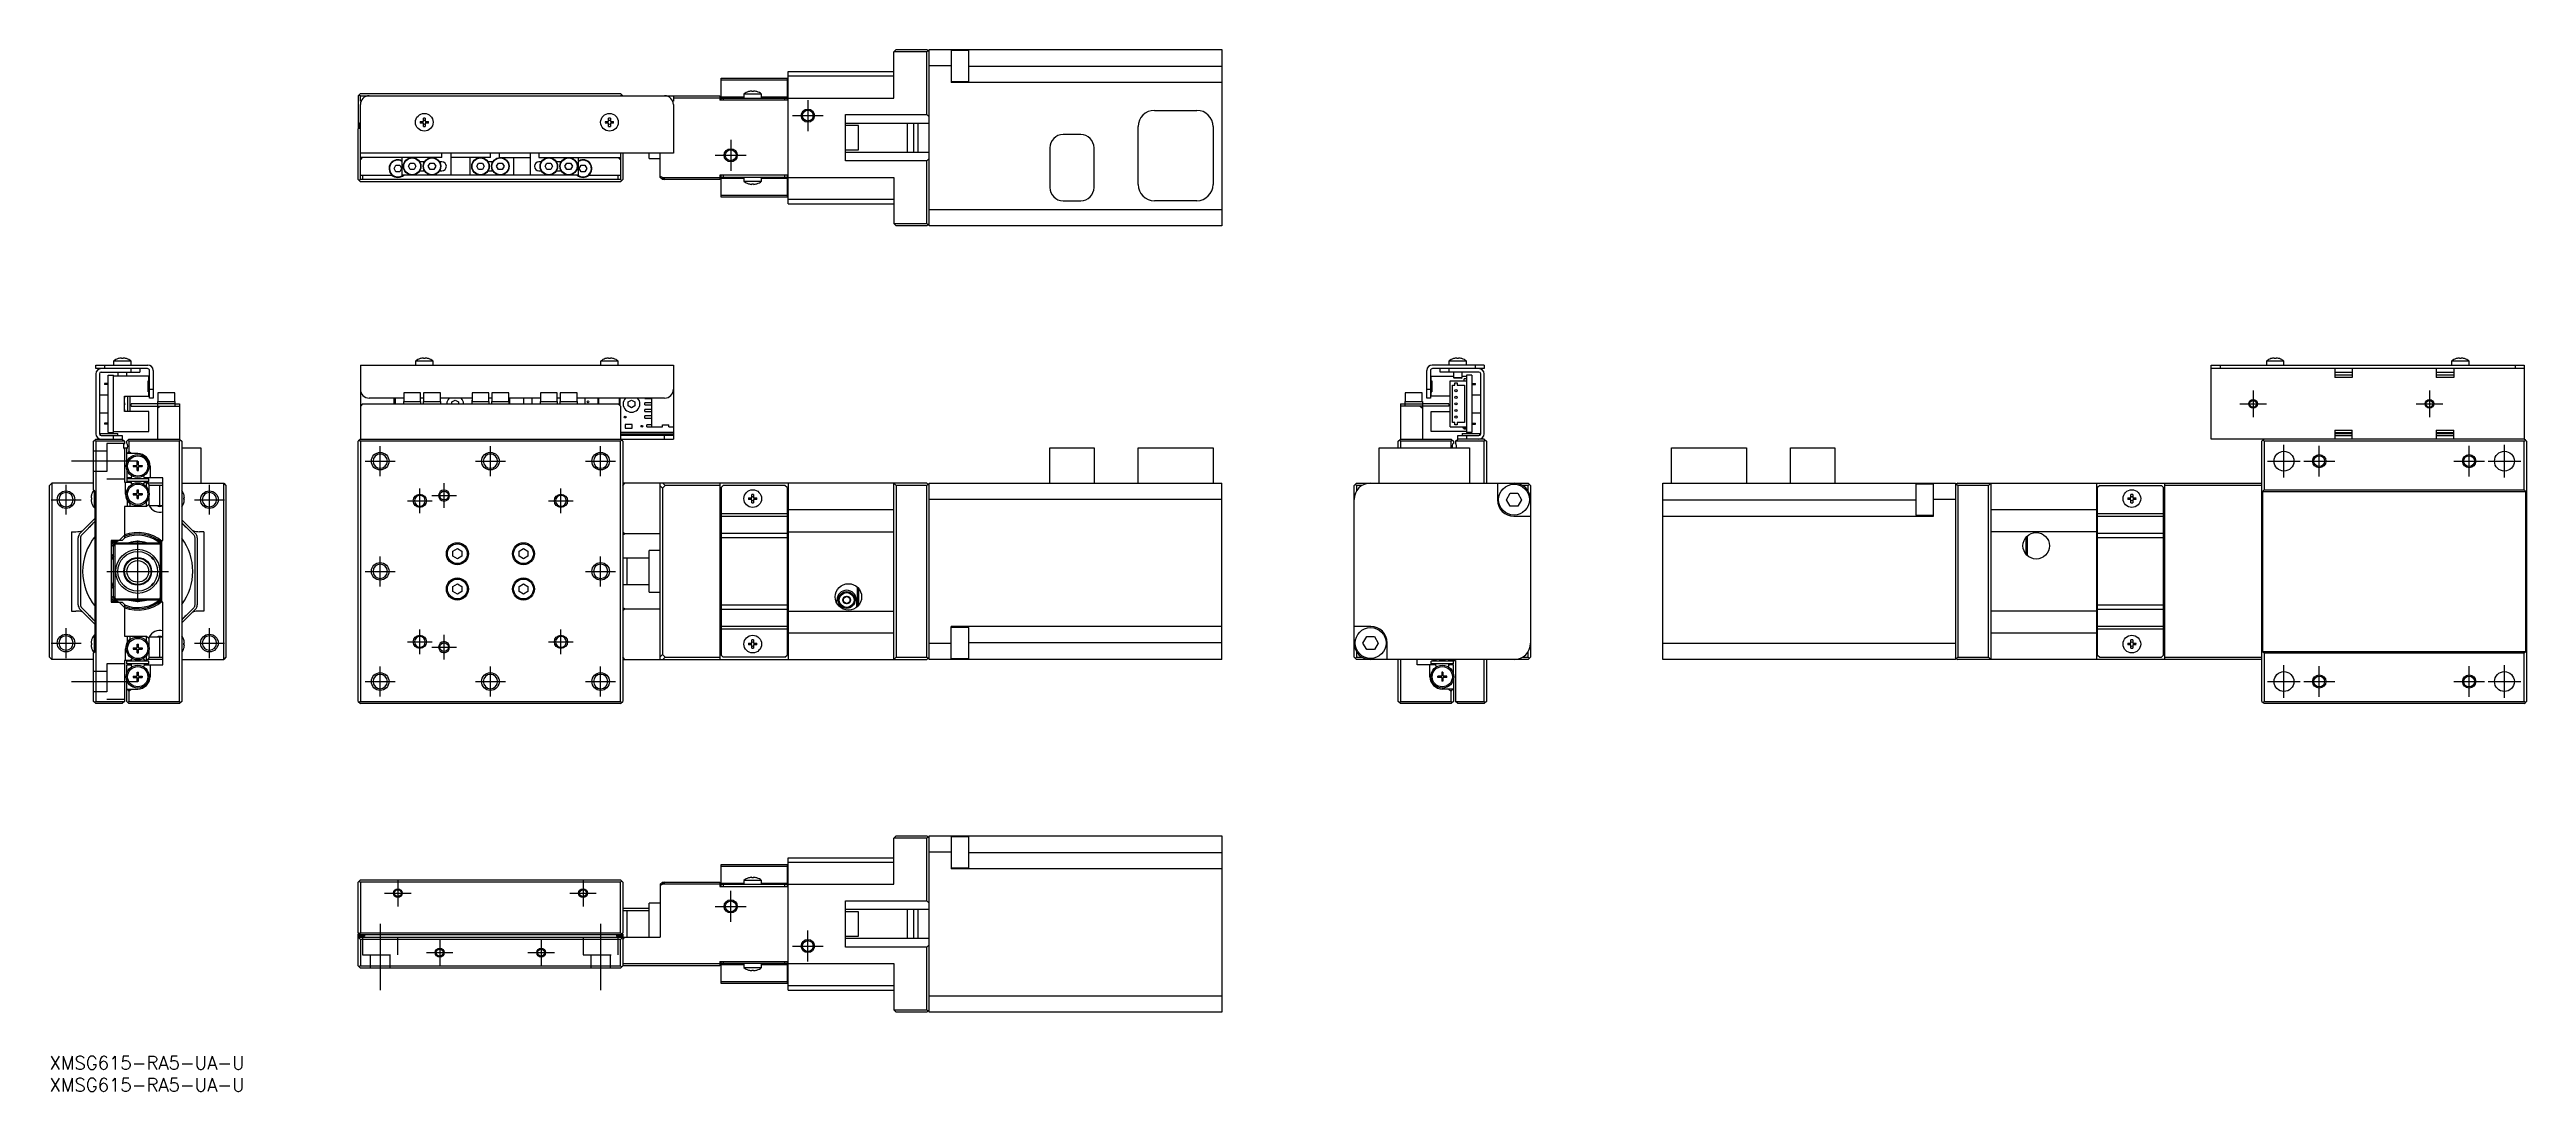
# Model space of a CAD drawing. Extents: x 0 to 562, y -8 to 228.
import ezdxf

# ---------------------------------------------------------------- set-up
doc = ezdxf.new("R2010")
doc.units = 0
doc.header["$LTSCALE"] = 0.5
doc.linetypes.add('CENTER', pattern=[50.8, 31.75, -6.35, 6.35, -6.35])
doc.linetypes.add('DASHED', pattern=[19.05, 12.7, -6.35])
for name, color, linetype in [('MSM_CENTER', 1, 'CENTER'), ('MSM_CONTINUOUS', 7, 'CONTINUOUS'), ('MSM_DASHED', 4, 'DASHED'), ('MSM_NARROW', 5, 'CONTINUOUS'), ('MSM_PART_NUMBER', 7, 'CONTINUOUS')]:
    doc.layers.add(name, color=color, linetype=linetype)
doc.styles.get("Standard").update_dxf_attribs({"font": 'txt.shx', "height": 1, "bigfont": 'bigfont.shx'})

# ---------------------------------------------------------------- blocks, each defined once
blk = doc.blocks.new('*U2')
at = {"layer": 'MSM_PART_NUMBER'}
blk.add_text('XMSG615-RA5-UA-U', height=3, dxfattribs=at).set_placement((0, -3))
blk = doc.blocks.new('*U3')
at = {"layer": 'MSM_PART_NUMBER'}
blk.add_text('XMSG615-RA5-UA-U', height=3, dxfattribs=at).set_placement((0, -8))

msp = doc.modelspace()

# ---------------------------------------------------------------- linework, layer by layer
at = {"layer": 'MSM_CENTER'}
for p, q in [((172, 216.887476), (172, 209.887476)), ((154.5, 207.887476), (154.5, 200.887476)), ((168.5, 213.387476), (175.5, 213.387476)), ((151, 204.387476), (158, 204.387476)), ((496.8, 148), (502.8, 148)), ((499.8, 151), (499.8, 145)), ((536.8, 148), (542.8, 148)), ((539.8, 151), (539.8, 145)), ((20, 135), (5, 135)), ((71.6, 135), (78.4, 135)), ((75, 131.6), (75, 138.4)), ((96.6, 135), (103.4, 135)), ((100, 131.6), (100, 138.4)), ((121.6, 135), (128.4, 135)), ((125, 131.6), (125, 138.4)), ((503.1, 135), (510.5, 135)), ((506.8, 131.3), (506.8, 138.7)), ((511.3, 135), (518.3, 135)), ((514.8, 131.5), (514.8, 138.5)), ((545.3, 135), (552.3, 135)), ((548.8, 131.5), (548.8, 138.5)), ((553.1, 135), (560.5, 135)), ((556.8, 131.3), (556.8, 138.7)), ((3.736544, 122.863456), (3.736544, 129.663456)), ((36.263456, 122.863456), (36.263456, 129.663456)), ((89.5, 124.4), (89.5, 130)), ((0.336544, 126.263456), (7.136544, 126.263456)), ((32.863456, 126.263456), (39.663456, 126.263456)), ((81.2, 126), (86.8, 126)), ((84, 123.2), (84, 128.8)), ((86.7, 127.2), (92.3, 127.2)), ((113.2, 126), (118.8, 126)), ((116, 123.2), (116, 128.8)), ((20, 103), (20, 117)), ((75, 106.6), (75, 113.4)), ((125, 106.6), (125, 113.4)), ((13, 110), (27, 110)), ((71.6, 110), (78.4, 110)), ((121.6, 110), (128.4, 110)), ((3.736544, 90.336544), (3.736544, 97.136544)), ((36.263456, 90.336544), (36.263456, 97.136544)), ((84, 91.2), (84, 96.8)), ((89.5, 90), (89.5, 95.6)), ((116, 91.2), (116, 96.8)), ((0.336544, 93.736544), (7.136544, 93.736544)), ((32.863456, 93.736544), (39.663456, 93.736544)), ((81.2, 94), (86.8, 94)), ((86.7, 92.8), (92.3, 92.8)), ((113.2, 94), (118.8, 94)), ((5, 85), (20, 85)), ((71.6, 85), (78.4, 85)), ((75, 81.6), (75, 88.4)), ((96.6, 85), (103.4, 85)), ((100, 81.6), (100, 88.4)), ((121.6, 85), (128.4, 85)), ((125, 81.6), (125, 88.4)), ((503.1, 85), (510.5, 85)), ((506.8, 81.3), (506.8, 88.7)), ((511.3, 85), (518.3, 85)), ((514.8, 81.5), (514.8, 88.5)), ((545.3, 85), (552.3, 85)), ((548.8, 81.5), (548.8, 88.5)), ((553.1, 85), (560.5, 85)), ((556.8, 81.3), (556.8, 88.7)), ((79, 40), (79, 34)), ((121, 40), (121, 34)), ((76, 37), (82, 37)), ((118, 37), (124, 37)), ((151, 34), (158, 34)), ((154.5, 30.5), (154.5, 37.5)), ((75, 30), (75, 15)), ((125, 30), (125, 15)), ((172, 21.5), (172, 28.5)), ((85.5, 23.5), (91.5, 23.5)), ((88.5, 26.5), (88.5, 20.5)), ((108.5, 23.5), (114.5, 23.5)), ((111.5, 26.5), (111.5, 20.5)), ((168.5, 25), (175.5, 25))]:
    msp.add_line(p, q, dxfattribs=at)
at = {"layer": 'MSM_CONTINUOUS'}
for p, q in [((192, 228.387476), (191.5, 227.887476)), ((199, 227.887476), (191.5, 227.887476)), ((191.5, 217.387476), (191.5, 227.887476)), ((192, 228.387476), (199, 228.387476)), ((199.5, 227.887476), (199, 228.387476)), ((199, 227.887476), (199.25, 228.137476)), ((199, 213.637476), (199, 227.887476)), ((199.5, 188.387476), (199.5, 228.387476)), ((199.5, 228.387476), (265.9, 228.387476)), ((204.5, 228.387476), (204.5, 220.899251)), ((208.5, 228.150932), (204.5, 228.150932)), ((208.5, 221.150932), (208.5, 228.150932)), ((265.9, 228.387476), (265.9, 188.387476)), ((152.3, 216.887476), (152.3, 221.887476)), ((152.3, 221.887476), (167.3, 221.887476)), ((167.3, 221.448136), (152.3, 221.448136)), ((167.3, 221.887476), (167.3, 216.887476)), ((167.5, 193.387476), (167.5, 223.387476)), ((167.5, 223.387476), (191.5, 223.387476)), ((167.5, 222.387476), (191.5, 222.387476)), ((204.5, 224.687476), (199.5, 224.687476)), ((204.5, 221.150932), (208.5, 221.150932)), ((265.9, 220.899251), (204.5, 220.899251)), ((208.5, 224.599251), (265.9, 224.599251)), ((70, 217.887476), (70.5, 218.387476)), ((70, 217.887476), (70, 210.687476)), ((70.25, 218.137476), (70.5, 217.887476)), ((70.5, 218.387476), (129.5, 218.387476)), ((70.5, 217.887476), (152, 217.887476)), ((70.5, 216.687476), (70.5, 217.887476)), ((70.66697, 216.687476), (70.5, 216.687476)), ((70.5, 198.887476), (70.5, 215.887476)), ((130, 217.887476), (129.5, 218.387476)), ((129.5, 217.887476), (129.75, 218.137476)), ((141.5, 216.687476), (141.33303, 216.687476)), ((141.5, 217.887476), (141.5, 216.687476)), ((152, 217.387476), (141.5, 217.387476)), ((141.5, 215.887476), (141.5, 204.887476)), ((152, 217.887476), (152, 216.887476)), ((167.5, 216.887476), (152, 216.887476)), ((152.3, 217.680369), (157.5, 217.680369)), ((152.3, 217.387476), (167.3, 217.387476)), ((152.8, 217.387476), (152.8, 216.887476)), ((161.5, 218.285475), (157.5, 218.285475)), ((157.5, 218.285475), (157.5, 217.387476)), ((158.571291, 218.843208), (158.55, 218.843208)), ((159.3, 218.843208), (159.3, 218.974951)), ((159.7, 218.843208), (159.3, 218.843208)), ((159.7, 218.974951), (159.7, 218.843208)), ((160.45, 218.843208), (160.428709, 218.843208)), ((161.5, 217.387476), (161.5, 218.285475)), ((161.5, 217.680369), (167.3, 217.680369)), ((166.8, 216.887476), (166.8, 217.387476)), ((167.5, 217.387476), (191.5, 217.387476)), ((173.2, 213.119763), (173.2, 213.655189)), ((180.5, 213.637476), (199, 213.637476)), ((180.5, 203.137476), (180.5, 213.637476)), ((199.5, 213.137476), (199, 213.637476)), ((250.6, 214.587476), (260.2, 214.587476)), ((70.5, 211.887476), (70, 211.387476)), ((70.5, 211.387476), (70, 211.387476)), ((70, 211.162476), (70.5, 211.162476)), ((70, 210.387476), (70.5, 210.887476)), ((70.1, 210.587476), (70, 210.687476)), ((70, 198.887476), (70, 210.387476)), ((70.1, 210.487476), (70.1, 210.687476)), ((70.25, 210.637476), (70.5, 210.387476)), ((70.5, 210.987476), (70.4, 210.987476)), ((70.4, 210.987476), (70.4, 210.787476)), ((84.071291, 212.087476), (84.8, 212.087476)), ((84.8, 211.687476), (84.071291, 211.687476)), ((84.8, 212.087476), (84.8, 212.816185)), ((84.8, 210.958767), (84.8, 211.687476)), ((85.2, 212.816185), (85.2, 212.087476)), ((85.2, 212.087476), (85.928709, 212.087476)), ((85.2, 211.687476), (85.2, 210.958767)), ((85.928709, 211.687476), (85.2, 211.687476)), ((126.071291, 212.087476), (126.8, 212.087476)), ((126.8, 211.687476), (126.071291, 211.687476)), ((126.8, 212.087476), (126.8, 212.816185)), ((126.8, 210.958767), (126.8, 211.687476)), ((127.2, 212.816185), (127.2, 212.087476)), ((127.2, 212.087476), (127.928709, 212.087476)), ((127.2, 211.687476), (127.2, 210.958767)), ((127.928709, 211.687476), (127.2, 211.687476)), ((199.5, 211.637476), (180.5, 211.637476)), ((183.5, 211.137476), (180.5, 211.137476)), ((183.5, 205.637476), (183.5, 211.137476)), ((194.5, 211.637476), (194.5, 205.137476)), ((196, 205.137476), (196, 211.637476)), ((197, 205.137476), (197, 211.637476)), ((233.9, 209.087476), (229.9, 209.087476)), ((246.9, 197.787476), (246.9, 210.887476)), ((263.9, 210.887476), (263.9, 197.787476)), ((141.5, 204.887476), (70.5, 204.887476)), ((89, 203.887476), (70.5, 203.887476)), ((70.5, 203.387476), (71, 203.887476)), ((80, 199.887476), (80, 203.887476)), ((81.383974, 201.887476), (81.816987, 202.637476)), ((81.816987, 202.637476), (82.683012, 202.637476)), ((82.683012, 202.637476), (83.116025, 201.887476)), ((85.017949, 202.887476), (83.982051, 202.887476)), ((85.883974, 201.887476), (86.316987, 202.637476)), ((86.316987, 202.637476), (87.183012, 202.637476)), ((87.183012, 202.637476), (87.616025, 201.887476)), ((89, 202.887476), (88.482051, 202.887476)), ((89, 203.887476), (89, 204.887476)), ((91, 204.887476), (91, 199.887476)), ((100, 203.887476), (91, 203.887476)), ((95.3, 203.887476), (95.3, 199.887476)), ((96.883974, 201.887476), (97.316987, 202.637476)), ((97.316987, 202.637476), (98.183012, 202.637476)), ((98.183012, 202.637476), (98.616025, 201.887476)), ((100.517949, 202.887476), (99.482051, 202.887476)), ((100, 203.887476), (100, 204.887476)), ((101.383974, 201.887476), (101.816987, 202.637476)), ((101.816987, 202.637476), (102.683012, 202.637476)), ((102, 204.887476), (102, 203.887476)), ((102, 203.887476), (109, 203.887476)), ((102.683012, 202.637476), (103.116025, 201.887476)), ((105.3, 199.887476), (105.3, 203.887476)), ((109, 204.887476), (109, 199.887476)), ((111, 204.887476), (111, 203.887476)), ((111, 203.887476), (129.5, 203.887476)), ((111.517949, 202.887476), (111, 202.887476)), ((112.383974, 201.887476), (112.816987, 202.637476)), ((112.816987, 202.637476), (113.683012, 202.637476)), ((113.683012, 202.637476), (114.116025, 201.887476)), ((116.017949, 202.887476), (114.982051, 202.887476)), ((116.883974, 201.887476), (117.316987, 202.637476)), ((117.316987, 202.637476), (118.183012, 202.637476)), ((118.183012, 202.637476), (118.616025, 201.887476)), ((120, 199.887476), (120, 203.887476)), ((129, 203.887476), (129.5, 203.387476)), ((129.5, 204.887476), (129.5, 198.887476)), ((130, 204.887476), (130, 198.887476)), ((136, 203.637476), (136, 204.887476)), ((136, 203.637476), (138.5, 203.637476)), ((138.5, 199.387476), (138.5, 204.887476)), ((180.5, 205.637476), (183.5, 205.637476)), ((180.5, 205.137476), (199.5, 205.137476)), ((199, 203.137476), (180.5, 203.137476)), ((199, 203.137476), (199.5, 203.637476)), ((199, 188.887476), (199, 203.137476)), ((226.9, 206.087476), (226.9, 197.087476)), ((236.9, 197.087476), (236.9, 206.087476)), ((70.5, 198.387476), (70, 198.887476)), ((70.5, 198.887476), (70.25, 198.637476)), ((70.5, 199.887476), (77.677124, 199.887476)), ((129.5, 198.887476), (70.5, 198.887476)), ((129.5, 198.387476), (70.5, 198.387476)), ((71, 199.887476), (71, 198.887476)), ((78.133974, 201.387476), (78.566987, 202.137476)), ((78.566987, 200.637476), (78.133974, 201.387476)), ((78.566987, 202.137476), (79.433012, 202.137476)), ((79.433012, 200.637476), (78.566987, 200.637476)), ((79.433012, 202.137476), (79.866025, 201.387476)), ((79.866025, 201.387476), (79.433012, 200.637476)), ((120, 199.887476), (80, 199.887476)), ((81.816987, 201.137476), (81.383974, 201.887476)), ((82.683012, 201.137476), (81.816987, 201.137476)), ((83.116025, 201.887476), (82.683012, 201.137476)), ((83.982051, 200.887476), (85.017949, 200.887476)), ((86.316987, 201.137476), (85.883974, 201.887476)), ((87.183012, 201.137476), (86.316987, 201.137476)), ((87.616025, 201.887476), (87.183012, 201.137476)), ((88.482051, 200.887476), (89, 200.887476)), ((97.316987, 201.137476), (96.883974, 201.887476)), ((98.183012, 201.137476), (97.316987, 201.137476)), ((98.616025, 201.887476), (98.183012, 201.137476)), ((99.482051, 200.887476), (100.517949, 200.887476)), ((101.816987, 201.137476), (101.383974, 201.887476)), ((102.683012, 201.137476), (101.816987, 201.137476)), ((103.116025, 201.887476), (102.683012, 201.137476)), ((111, 200.887476), (111.517949, 200.887476)), ((112.816987, 201.137476), (112.383974, 201.887476)), ((113.683012, 201.137476), (112.816987, 201.137476)), ((114.116025, 201.887476), (113.683012, 201.137476)), ((114.982051, 200.887476), (116.017949, 200.887476)), ((117.316987, 201.137476), (116.883974, 201.887476)), ((118.183012, 201.137476), (117.316987, 201.137476)), ((118.616025, 201.887476), (118.183012, 201.137476)), ((120.133974, 201.387476), (120.566987, 202.137476)), ((120.566987, 200.637476), (120.133974, 201.387476)), ((120.566987, 202.137476), (121.433012, 202.137476)), ((121.433012, 200.637476), (120.566987, 200.637476)), ((121.433012, 202.137476), (121.866025, 201.387476)), ((121.866025, 201.387476), (121.433012, 200.637476)), ((122.322875, 199.887476), (129.5, 199.887476)), ((129, 198.887476), (129, 199.887476)), ((129.75, 198.637476), (129.5, 198.887476)), ((129.5, 198.387476), (130, 198.887476)), ((138.5, 199.693662), (139.112372, 199.387476)), ((139, 198.887476), (138.5, 199.387476)), ((152, 198.887476), (139, 198.887476)), ((139.112372, 199.387476), (152, 199.387476)), ((139.112372, 199.387476), (139.612372, 198.887476)), ((167.5, 199.887476), (152, 199.887476)), ((152, 199.887476), (152, 198.887476)), ((152.3, 194.887476), (152.3, 199.887476)), ((167.3, 199.387476), (152.3, 199.387476)), ((157.5, 199.094583), (152.3, 199.094583)), ((152.8, 199.887476), (152.8, 199.387476)), ((157.5, 199.387476), (157.5, 198.489477)), ((157.5, 198.489477), (161.5, 198.489477)), ((158.55, 197.931743), (158.571291, 197.931743)), ((159.3, 197.931743), (159.7, 197.931743)), ((159.3, 197.8), (159.3, 197.931743)), ((159.7, 197.931743), (159.7, 197.8)), ((160.428709, 197.931743), (160.45, 197.931743)), ((161.5, 198.489477), (161.5, 199.387476)), ((167.3, 199.094583), (161.5, 199.094583)), ((166.8, 199.387476), (166.8, 199.887476)), ((167.3, 199.887476), (167.3, 194.887476)), ((167.5, 199.387476), (191.5, 199.387476)), ((191.5, 199.387476), (191.5, 188.887476)), ((152.3, 195.326816), (167.3, 195.326816)), ((167.3, 194.887476), (152.3, 194.887476)), ((191.5, 194.387476), (167.5, 194.387476)), ((167.5, 193.387476), (191.5, 193.387476)), ((199.5, 192.087476), (265.9, 192.087476)), ((229.9, 194.087476), (233.9, 194.087476)), ((260.2, 194.087476), (250.6, 194.087476)), ((191.5, 188.887476), (199, 188.887476)), ((191.5, 188.887476), (192, 188.387476)), ((199, 188.387476), (192, 188.387476)), ((199.25, 188.637476), (199, 188.887476)), ((199, 188.387476), (199.5, 188.887476)), ((265.9, 188.387476), (199.5, 188.387476)), ((18.5, 157.697999), (14.5, 157.697999)), ((14.5, 157.697999), (14.5, 156.8)), ((15.571291, 158.255732), (15.55, 158.255732)), ((16.3, 158.255732), (16.3, 158.387476)), ((16.7, 158.255732), (16.3, 158.255732)), ((16.7, 158.387476), (16.7, 158.255732)), ((17.45, 158.255732), (17.428708, 158.255732)), ((18.5, 156.8), (18.5, 157.697999)), ((87, 157.697999), (83, 157.697999)), ((83, 157.697999), (83, 156.8)), ((84.071291, 158.255732), (84.05, 158.255732)), ((84.8, 158.255732), (84.8, 158.387476)), ((85.2, 158.255732), (84.8, 158.255732)), ((85.2, 158.387476), (85.2, 158.255732)), ((85.95, 158.255732), (85.928709, 158.255732)), ((87, 156.8), (87, 157.697999)), ((129, 157.697999), (125, 157.697999)), ((125, 157.697999), (125, 156.8)), ((126.071291, 158.255732), (126.05, 158.255732)), ((126.8, 158.255732), (126.8, 158.387476)), ((127.2, 158.255732), (126.8, 158.255732)), ((127.2, 158.387476), (127.2, 158.255732)), ((127.95, 158.255732), (127.928709, 158.255732)), ((129, 156.8), (129, 157.697999)), ((321.4, 157.697999), (317.4, 157.697999)), ((317.4, 157.697999), (317.4, 156.8)), ((318.471292, 158.255732), (318.45, 158.255732)), ((319.2, 158.255732), (319.2, 158.387476)), ((319.6, 158.255732), (319.2, 158.255732)), ((319.6, 158.387476), (319.6, 158.255732)), ((320.35, 158.255732), (320.328709, 158.255732)), ((321.4, 156.8), (321.4, 157.697999)), ((506.8, 157.697999), (502.8, 157.697999)), ((502.8, 157.697999), (502.8, 156.8)), ((503.871291, 158.255732), (503.85, 158.255732)), ((504.6, 158.255732), (504.6, 158.387476)), ((505, 158.255732), (504.6, 158.255732)), ((505, 158.387476), (505, 158.255732)), ((505.75, 158.255732), (505.728708, 158.255732)), ((506.8, 156.8), (506.8, 157.697999)), ((548.8, 157.697999), (544.8, 157.697999)), ((544.8, 157.697999), (544.8, 156.8)), ((545.871291, 158.255732), (545.85, 158.255732)), ((546.6, 158.255732), (546.6, 158.387476)), ((547, 158.255732), (546.6, 158.255732)), ((547, 158.387476), (547, 158.255732)), ((547.75, 158.255732), (547.728708, 158.255732)), ((548.8, 156.8), (548.8, 157.697999)), ((10.5, 156), (10.5, 156.8)), ((10.5, 156.8), (22.3, 156.8)), ((22.2, 156), (10.5, 156)), ((10.5, 154.8), (10.5, 141.2)), ((11.3, 154.8), (11.3, 141.2)), ((11.7, 155.2), (20.5, 155.2)), ((12.5, 156.8), (12.5, 156)), ((12.5, 152.625), (12.5, 152.375)), ((13.3, 152.625), (12.5, 152.625)), ((13.3, 152.375), (12.5, 152.375)), ((13.3, 141.5), (13.3, 154.5)), ((13.3, 154.5), (14.5, 154.5)), ((14.5, 141.5), (14.5, 154.5)), ((22.5, 154.25), (14.5, 154.25)), ((15.5, 155.199981), (15.5, 154.25)), ((17.5, 154.25), (17.5, 155.199981)), ((18.5, 155.2), (18.5, 156)), ((20.5, 156), (20.5, 155.2)), ((22.4, 150.75), (22.4, 153.25)), ((22.5, 153.25), (22.4, 153.25)), ((22.4, 152.45), (22.5, 152.45)), ((22.4, 152.075), (22.5, 152.075)), ((22.4, 151.925), (22.5, 151.925)), ((22.5, 153.25), (22.5, 154.25)), ((22.5, 151.55), (22.5, 152.45)), ((22.7, 149.3), (22.7, 155.5)), ((23.5, 155.6), (23.5, 149.3)), ((70.5, 156.8), (70.5, 140)), ((70.5, 156.8), (141.5, 156.8)), ((141.5, 156.8), (141.5, 140)), ((312.4, 149.3), (312.4, 155.6)), ((313.2, 155.5), (313.2, 149.3)), ((313.4, 154.25), (318.4, 154.25)), ((313.4, 153.25), (313.4, 154.25)), ((313.4, 153.25), (313.5, 153.25)), ((313.5, 152.45), (313.4, 152.45)), ((313.4, 152.45), (313.4, 151.55)), ((313.5, 152.075), (313.4, 152.075)), ((313.5, 151.925), (313.4, 151.925)), ((313.5, 153.25), (313.5, 150.75)), ((325.4, 156.8), (313.6, 156.8)), ((325.4, 156), (313.7, 156)), ((315.4, 155.2), (315.4, 156)), ((324.2, 155.2), (315.4, 155.2)), ((317.4, 156), (317.4, 155.2)), ((317.7, 142.75), (317.7, 153.25)), ((317.7, 153.25), (321.4, 153.25)), ((318.2, 152.25), (318.75, 152.25)), ((318.2, 143.75), (318.2, 152.25)), ((318.4, 155.199981), (318.4, 154)), ((318.4, 154), (320.4, 154)), ((318.4, 154), (318.6, 153.8)), ((320.2, 153.8), (318.6, 153.8)), ((318.75, 152.25), (318.75, 152.75)), ((318.75, 152.75), (319.25, 152.75)), ((319.25, 152.75), (319.25, 152.25)), ((319.25, 152.25), (320.9, 152.25)), ((320.2, 153.8), (320.4, 154)), ((320.4, 154), (320.4, 155.199981)), ((320.4, 154.25), (321.4, 154.25)), ((320.85, 153.25), (320.85, 153.705)), ((321.4, 153.705), (320.85, 153.705)), ((320.9, 152.25), (320.9, 143.75)), ((322.6, 154.5), (321.4, 154.5)), ((321.4, 154.5), (321.4, 141.5)), ((322.6, 154.5), (322.6, 141.5)), ((322.6, 152.625), (323.4, 152.625)), ((322.6, 152.375), (323.4, 152.375)), ((323.4, 156), (323.4, 156.8)), ((323.4, 152.375), (323.4, 152.625)), ((324.6, 141.2), (324.6, 154.8)), ((325.4, 156.8), (325.4, 156)), ((325.4, 141.2), (325.4, 154.8)), ((490.3, 156.8), (561.3, 156.8)), ((490.3, 140), (490.3, 156.8)), ((561.3, 156), (490.3, 156)), ((492.3, 156.8), (492.3, 156)), ((518.3, 156), (518.3, 154)), ((518.3, 155.2), (522.3, 155.2)), ((522.3, 154.5), (518.3, 154.5)), ((522.3, 154), (518.3, 154)), ((522.3, 156), (522.3, 154)), ((541.3, 156), (541.3, 154)), ((541.3, 155.2), (545.3, 155.2)), ((545.3, 154.5), (541.3, 154.5)), ((545.3, 154), (541.3, 154)), ((545.3, 156), (545.3, 154)), ((559.3, 156), (559.3, 156.8)), ((561.3, 156.8), (561.3, 140)), ((13.3, 150), (11.3, 150)), ((17, 149.75), (22.5, 149.75)), ((17, 146.25), (17, 149.75)), ((22.5, 146.25), (17, 146.25)), ((17.7, 149.75), (17.7, 146.25)), ((18.2, 149.75), (18.2, 146.25)), ((18.5, 147.5), (18.5, 148.000002)), ((28.5, 148.000002), (18.5, 148.000002)), ((18.5, 147.5), (29.5, 147.5)), ((22.4, 151.55), (22.5, 151.55)), ((22.5, 150.75), (22.4, 150.75)), ((22.5, 149.75), (22.5, 150.75)), ((22.5, 141.75), (22.5, 146.25)), ((22.7, 151.3), (23.5, 151.3)), ((23.5, 149.3), (22.7, 149.3)), ((24.5, 148.5), (24.5, 140)), ((24.5, 148.5), (28.5, 148.5)), ((24.5, 147), (25, 147.5)), ((28.4, 150.5), (24.6, 150.5)), ((24.6, 150.5), (24.6, 148.5)), ((28.4, 148.5), (28.4, 150.5)), ((28.5, 147.5), (28.5, 148.5)), ((28.5, 148), (29.5, 148)), ((29.5, 148), (29.5, 140)), ((71, 148), (70.5, 147.5)), ((71, 148), (129, 148)), ((80.35, 149.3), (72.5, 149.3)), ((78.2, 148), (78.2, 149.3)), ((78.5, 148), (78.5, 149.3)), ((80.25, 148.5), (84.25, 148.5)), ((80.25, 148.5), (80.25, 148)), ((84.15, 150.5), (80.35, 150.5)), ((80.35, 150.5), (80.35, 148.5)), ((84.15, 148.5), (84.15, 150.5)), ((84.85, 149.3), (84.15, 149.3)), ((84.25, 148), (84.25, 148.5)), ((84.75, 148.5), (88.75, 148.5)), ((84.75, 148.5), (84.75, 148)), ((88.65, 150.5), (84.85, 150.5)), ((84.85, 150.5), (84.85, 148.5)), ((88.65, 148.5), (88.65, 150.5)), ((95.85, 149.3), (88.65, 149.3)), ((88.75, 148), (88.75, 148.5)), ((91.25, 148.433013), (92, 148.866025)), ((91.25, 148), (91.25, 148.433013)), ((92, 148.866025), (92.75, 148.433013)), ((92.75, 148.433013), (92.75, 148)), ((95.75, 148.5), (99.75, 148.5)), ((95.75, 148.5), (95.75, 148)), ((99.65, 150.5), (95.85, 150.5)), ((95.85, 150.5), (95.85, 148.5)), ((99.65, 148.5), (99.65, 150.5)), ((100.35, 149.3), (99.65, 149.3)), ((99.75, 148), (99.75, 148.5)), ((100.25, 148.5), (104.25, 148.5)), ((100.25, 148.5), (100.25, 148)), ((104.15, 150.5), (100.35, 150.5)), ((100.35, 150.5), (100.35, 148.5)), ((104.15, 148.5), (104.15, 150.5)), ((111.35, 149.3), (104.15, 149.3)), ((104.25, 148), (104.25, 148.5)), ((104.34, 149.3), (104.34, 148)), ((107.54, 148), (107.54, 149.3)), ((109.42, 149.3), (109.42, 148)), ((111.25, 148.5), (115.25, 148.5)), ((111.25, 148.5), (111.25, 148)), ((115.15, 150.5), (111.35, 150.5)), ((111.35, 150.5), (111.35, 148.5)), ((115.15, 148.5), (115.15, 150.5)), ((115.85, 149.3), (115.15, 149.3)), ((115.25, 148), (115.25, 148.5)), ((115.75, 148.5), (119.75, 148.5)), ((115.75, 148.5), (115.75, 148)), ((119.65, 150.5), (115.85, 150.5)), ((115.85, 150.5), (115.85, 148.5)), ((119.65, 148.5), (119.65, 150.5)), ((139.5, 149.3), (119.65, 149.3)), ((119.75, 148), (119.75, 148.5)), ((121.5, 148), (121.5, 149.3)), ((124.445, 148), (124.445, 149.3)), ((124.545, 149.3), (124.545, 148)), ((129.5, 147.5), (129, 148)), ((129.245, 147.755), (129.245, 149.3)), ((129.345, 149.3), (129.345, 147.655)), ((129.5, 147.5), (129.5, 140)), ((131.25, 148.433013), (132, 148.866025)), ((131.25, 147.566987), (131.25, 148.433013)), ((132, 147.133975), (131.25, 147.566987)), ((132, 148.866025), (132.75, 148.433013)), ((132.75, 147.566987), (132, 147.133975)), ((132.75, 148.433013), (132.75, 147.566987)), ((135, 149.25), (135, 149.3)), ((135, 149.25), (136.5, 149.25)), ((135, 147.75), (135, 148.25)), ((136.5, 148.25), (135, 148.25)), ((135, 147.75), (136.5, 147.75)), ((135, 146.25), (135, 146.75)), ((136.5, 146.75), (135, 146.75)), ((135, 146.25), (136.5, 146.25)), ((136.5, 149.3), (136.5, 142.75)), ((306.4, 148), (306.4, 140)), ((306.4, 148), (307.4, 148)), ((317.4, 147.5), (306.4, 147.5)), ((307.4, 148.5), (307.4, 147.5)), ((307.4, 148.5), (311.4, 148.5)), ((307.4, 148), (311.4, 148.000002)), ((311.3, 150.5), (307.5, 150.5)), ((307.5, 150.5), (307.5, 148.5)), ((310.9, 147.5), (311.4, 147)), ((311.3, 148.5), (311.3, 150.5)), ((311.4, 148.5), (311.4, 140)), ((317.4, 148.000002), (311.4, 148.000002)), ((312.4, 151.3), (313.2, 151.3)), ((313.2, 149.3), (312.4, 149.3)), ((313.5, 151.55), (313.4, 151.55)), ((313.4, 150.75), (313.5, 150.75)), ((313.4, 149.75), (313.4, 150.75)), ((317.7, 149.75), (313.4, 149.75)), ((313.4, 141.75), (313.4, 146.25)), ((313.4, 146.25), (317.7, 146.25)), ((317.4, 148.000002), (317.4, 147.5)), ((324.6, 150), (322.6, 150)), ((11.3, 146), (13.3, 146)), ((11.5, 141.3), (15.5, 141.3)), ((11.5, 141.3), (11.5, 140.85359)), ((11.7, 140.8), (16.5, 140.8)), ((12.5, 143.625), (12.5, 143.375)), ((13.3, 143.625), (12.5, 143.625)), ((13.3, 143.375), (12.5, 143.375)), ((13.3, 141.5), (14.5, 141.5)), ((14.5, 141.75), (22.5, 141.75)), ((14.5, 140), (14.5, 140.8)), ((15.5, 140.8), (15.5, 141.3)), ((16.5, 140.8), (16.5, 140)), ((141.5, 141.5), (129.5, 141.5)), ((129.5, 141.2), (141.5, 141.2)), ((141.5, 140.8), (129.5, 140.8)), ((130.54, 143.32), (130.54, 142.52)), ((132.14, 143.32), (130.54, 143.32)), ((130.54, 142.52), (132.14, 142.52)), ((132.14, 142.52), (132.14, 143.32)), ((135, 144.75), (135, 145.25)), ((136.5, 145.25), (135, 145.25)), ((135, 144.75), (136.5, 144.75)), ((135.5, 142.75), (135.5, 143.25)), ((136.5, 143.25), (135.5, 143.25)), ((135.5, 142.75), (139, 142.75)), ((139, 143.25), (140.5, 143.25)), ((139, 142.75), (139, 143.25)), ((139.5, 140), (139.5, 140.8)), ((140.5, 142.75), (140.5, 143.25)), ((140.5, 142.75), (141.5, 142.75)), ((321.4, 141.75), (313.4, 141.75)), ((317.7, 142.75), (321.4, 142.75)), ((318.75, 143.75), (318.2, 143.75)), ((318.75, 143.25), (318.75, 143.75)), ((319.25, 143.25), (318.75, 143.25)), ((320.9, 143.75), (319.25, 143.75)), ((319.25, 143.75), (319.25, 143.25)), ((319.4, 140), (319.4, 140.8)), ((319.4, 140.8), (324.2, 140.8)), ((320.4, 141.3), (324.4, 141.3)), ((320.4, 141.3), (320.4, 140.8)), ((320.6, 142.52), (320.6, 142.75)), ((321.4, 142.52), (320.6, 142.52)), ((320.85, 142.295), (320.85, 142.52)), ((321.4, 142.295), (320.85, 142.295)), ((322.6, 141.5), (321.4, 141.5)), ((321.4, 140.8), (321.4, 140)), ((322.6, 146), (324.6, 146)), ((322.6, 143.625), (323.4, 143.625)), ((322.6, 143.375), (323.4, 143.375)), ((323.4, 143.375), (323.4, 143.625)), ((324.4, 140.85359), (324.4, 141.3)), ((518.3, 142), (518.3, 140)), ((518.3, 142), (522.3, 142)), ((518.3, 141.5), (522.3, 141.5)), ((518.3, 141.3), (522.3, 141.3)), ((518.3, 140.8), (522.3, 140.8)), ((522.3, 140), (522.3, 142)), ((541.3, 142), (545.3, 142)), ((541.3, 142), (541.3, 140)), ((541.3, 141.5), (545.3, 141.5)), ((541.3, 141.3), (545.3, 141.3)), ((541.3, 140.8), (545.3, 140.8)), ((545.3, 140), (545.3, 142)), ((10, 139.5), (10.25, 139.75)), ((10, 128.5), (10, 139.5)), ((10.25, 139.75), (10.5, 140)), ((10.5, 139.5), (10.25, 139.75)), ((10.5, 140), (16.5, 140)), ((10.5, 139.5), (10.5, 80.5)), ((17, 139.5), (10.5, 139.5)), ((16.5, 140), (17, 139.5)), ((16.833373, 138), (17.666515, 138)), ((17, 139.5), (17, 139.061438)), ((17, 137.738562), (17, 130.2)), ((17.5, 139.5), (17.75, 139.75)), ((17.5, 139.061438), (17.5, 139.5)), ((17.5, 134.614143), (17.5, 138)), ((20, 136.7), (17.5, 136.7)), ((18, 137.2), (17.646446, 136.7)), ((17.75, 139.75), (18, 140)), ((18, 139.5), (17.75, 139.75)), ((18, 140), (29.5, 140)), ((29.5, 139.5), (18, 139.5)), ((18, 139.5), (18, 137.2)), ((18.5, 136.7), (18, 137.2)), ((19.855, 134.9), (20.145, 134.9)), ((19.855, 134.105), (19.855, 134.9)), ((20.145, 134.105), (20.145, 134.9)), ((29.5, 140), (30, 139.5)), ((29.75, 139.75), (29.5, 139.5)), ((29.5, 80.5), (29.5, 139.5)), ((30, 139.5), (30, 80.5)), ((30, 138), (34.3, 138)), ((34.3, 138), (34.3, 130)), ((70.5, 140), (70, 139.5)), ((70, 80.5), (70, 139.5)), ((70.25, 139.75), (70.5, 139.5)), ((70.5, 140), (141.5, 140)), ((70.5, 139.5), (70.5, 80.5)), ((129.5, 139.5), (70.5, 139.5)), ((130, 139.5), (129.5, 140)), ((129.5, 139.5), (129.75, 139.75)), ((129.5, 80.5), (129.5, 139.5)), ((130, 139.5), (130, 80.5)), ((226.9, 130), (226.9, 138)), ((226.9, 138), (236.9, 138)), ((236.9, 138), (236.9, 130)), ((246.9, 130), (246.9, 138)), ((246.9, 138), (263.9, 138)), ((263.9, 138), (263.9, 130)), ((301.6, 130), (301.6, 138)), ((301.6, 138), (322.1, 138)), ((305.9, 139.5), (306.4, 140)), ((305.9, 138), (305.9, 139.5)), ((306.4, 139.5), (306.15, 139.75)), ((306.4, 140), (317.9, 140)), ((306.4, 139.5), (306.4, 138)), ((317.9, 139.5), (306.4, 139.5)), ((317.9, 140), (318.4, 139.5)), ((318.15, 139.75), (317.9, 139.5)), ((317.9, 138), (317.9, 139.5)), ((318.4, 139.5), (318.4, 139.061438)), ((318.9, 139.5), (319.4, 140)), ((325.4, 139.5), (318.9, 139.5)), ((318.9, 139.5), (318.9, 139.061438)), ((325.4, 140), (319.4, 140)), ((322.1, 138), (322.1, 130)), ((325.4, 140), (325.9, 139.5)), ((325.65, 139.75), (325.4, 139.5)), ((325.4, 130), (325.4, 139.5)), ((325.9, 139.5), (325.9, 130)), ((367.9, 130), (367.9, 138)), ((367.9, 138), (384.9, 138)), ((384.9, 138), (384.9, 130)), ((394.9, 130), (394.9, 138)), ((394.9, 138), (404.9, 138)), ((404.9, 138), (404.9, 130)), ((561.3, 140), (490.3, 140)), ((502.05, 139.75), (501.8, 139.5)), ((501.8, 80.5), (501.8, 139.5)), ((502.3, 140), (502.05, 139.75)), ((502.05, 139.75), (502.3, 139.5)), ((502.3, 139.5), (502.3, 128.5)), ((561.3, 139.5), (502.3, 139.5)), ((561.55, 139.75), (561.3, 140)), ((561.3, 139.5), (561.55, 139.75)), ((561.3, 128.5), (561.3, 139.5)), ((561.8, 139.5), (561.55, 139.75)), ((561.8, 139.5), (561.8, 80.5)), ((0, 129.5), (0.5, 130)), ((0, 90.5), (0, 129.5)), ((0.5, 130), (0.5, 90)), ((10, 130), (0.5, 130)), ((17, 130.2), (18.449929, 130.2)), ((17.225, 127.544529), (17.225, 130.2)), ((17.5, 133.185857), (17.5, 130.2)), ((18.449929, 131.2), (17.5, 131.2)), ((22.5, 131), (17.5, 131)), ((22.5, 130.4), (17.5, 130.4)), ((18.62094, 131.4962), (18.449929, 131.2)), ((18.578847, 129.976707), (18.449929, 130.2)), ((18.575164, 130), (18.565399, 130)), ((19, 134.045), (19.795, 134.045)), ((19, 134.045), (19, 133.755)), ((19, 133.755), (19.795, 133.755)), ((19.529993, 133.755), (19.529993, 134.045)), ((20.145, 134.370007), (19.855, 134.370007)), ((19.855, 132.9), (19.855, 133.695)), ((19.855, 133.429993), (20.145, 133.429993)), ((19.855, 132.9), (20.145, 132.9)), ((20.145, 132.9), (20.145, 133.695)), ((20.205, 134.045), (21, 134.045)), ((20.205, 133.755), (21, 133.755)), ((20.470006, 133.755), (20.470006, 134.045)), ((21, 134.045), (21, 133.755)), ((21.55007, 131.2), (21.379059, 131.4962)), ((21.55007, 130.2), (21.421152, 129.976707)), ((21.4346, 130), (21.424836, 130)), ((25.7, 131.2), (21.55007, 131.2)), ((21.55007, 130.2), (22, 130.2)), ((22, 129.161325), (22, 130.2)), ((22, 130.2), (22.5, 129.7)), ((25.7, 130), (22.2, 130)), ((22.3, 131.2), (22.3, 131)), ((22.3, 130.4), (22.3, 130)), ((22.5, 130.4), (22.5, 131)), ((22.5, 129.7), (22.5, 128.214143)), ((25.7, 129.45), (22.5, 129.45)), ((22.8, 133.9), (22.8, 131.2)), ((25, 124.95), (25, 129.45)), ((25.7, 117), (25.7, 131.2)), ((30, 130), (39.5, 130)), ((39.5, 90), (39.5, 130)), ((39.5, 130), (40, 129.5)), ((40, 129.5), (40, 90.5)), ((130, 129.5), (130.5, 130)), ((199, 130), (130, 130)), ((138.5, 90), (138.5, 130)), ((139, 128.887628), (138.5, 129.387628)), ((139.612372, 129.5), (139, 128.887628)), ((139.112372, 130), (139.612372, 129.5)), ((152, 129.5), (139.612372, 129.5)), ((152, 130), (152, 90)), ((152.8, 129.5), (152.3, 129)), ((166.8, 129.5), (152.8, 129.5)), ((167.3, 129), (166.8, 129.5)), ((167.5, 130), (167.5, 90)), ((191.5, 130), (192, 129.5)), ((191.5, 90), (191.5, 130)), ((192, 129.5), (192, 90.5)), ((199, 129.5), (192, 129.5)), ((199.5, 129.5), (199, 130)), ((199, 129.5), (199.25, 129.75)), ((199, 90.5), (199, 129.5)), ((199.5, 90), (199.5, 130)), ((199.5, 130), (265.9, 130)), ((265.9, 90), (265.9, 130)), ((295.9, 129.5), (296.4, 130)), ((295.9, 90.5), (295.9, 129.5)), ((296.4, 129.5), (296.15, 129.75)), ((296.4, 130), (335.4, 130)), ((297.742583, 129.5), (296.4, 129.5)), ((296.4, 129.5), (296.4, 128.157418)), ((328.411775, 130), (328.411775, 126.211775)), ((335.4, 129.5), (334.057418, 129.5)), ((335.4, 130), (335.9, 129.5)), ((335.65, 129.75), (335.4, 129.5)), ((335.4, 128.157418), (335.4, 129.5)), ((335.9, 129.5), (335.9, 90.5)), ((365.9, 90), (365.9, 130)), ((365.9, 130), (432.3, 130)), ((423.3, 129.763456), (423.3, 122.763456)), ((427.3, 129.763456), (423.3, 129.763456)), ((427.3, 122.511775), (427.3, 130)), ((432.3, 130), (432.3, 90)), ((432.55, 129.75), (432.3, 129.5)), ((432.8, 130), (432.55, 129.75)), ((432.55, 129.75), (432.8, 129.5)), ((432.8, 130), (501.8, 130)), ((432.8, 129.5), (432.8, 90.5)), ((439.8, 129.5), (432.8, 129.5)), ((439.8, 129.5), (440.3, 130)), ((439.8, 90.5), (439.8, 129.5)), ((440.3, 130), (440.3, 90)), ((464.3, 130), (464.3, 90)), ((465, 129.5), (464.5, 129)), ((465, 129.5), (479, 129.5)), ((479.5, 129), (479, 129.5)), ((479.8, 90), (479.8, 130)), ((501.8, 129.5), (479.8, 129.5)), ((9.412524, 126.7), (9.544267, 126.7)), ((9.544267, 126.3), (9.412524, 126.3)), ((9.544267, 127.45), (9.544267, 127.428709)), ((9.544267, 126.7), (9.544267, 126.3)), ((9.544267, 125.571291), (9.544267, 125.55)), ((10.35, 128.15), (10, 128.5)), ((10.102, 128.397999), (10.102, 124.5)), ((10.102, 124.5), (10.35, 124.5)), ((10.35, 91.85), (10.35, 128.15)), ((22, 124.7), (17, 124.7)), ((17, 124.7), (17, 117.5)), ((17.7, 124.7), (17.7, 125.984281)), ((18.2, 125.421), (18.2, 124.7)), ((19, 127.645), (19.795, 127.645)), ((19, 127.645), (19, 127.355)), ((19, 127.355), (19.795, 127.355)), ((19.529993, 127.355), (19.529993, 127.645)), ((19.855, 128.5), (20.145, 128.5)), ((19.855, 127.705), (19.855, 128.5)), ((20.145, 127.970007), (19.855, 127.970007)), ((19.855, 126.5), (19.855, 127.295)), ((19.855, 127.029993), (20.145, 127.029993)), ((19.855, 126.5), (20.145, 126.5)), ((20.145, 127.705), (20.145, 128.5)), ((20.145, 126.5), (20.145, 127.295)), ((20.205, 127.645), (21, 127.645)), ((20.205, 127.355), (21, 127.355)), ((20.470006, 127.355), (20.470006, 127.645)), ((21, 127.645), (21, 127.355)), ((22, 124.7), (22, 125.838675)), ((22.5, 125.2), (22, 124.7)), ((22.5, 126.785857), (22.5, 124.95)), ((22.5, 124.95), (25.7, 124.95)), ((30.455732, 127.428709), (30.455732, 127.45)), ((30.455732, 126.7), (30.587475, 126.7)), ((30.455732, 126.3), (30.455732, 126.7)), ((30.587475, 126.3), (30.455732, 126.3)), ((30.455732, 125.55), (30.455732, 125.571291)), ((139, 128.887628), (139, 91.112373)), ((152.3, 129), (152.3, 91)), ((158.571291, 126.7), (159.3, 126.7)), ((159.3, 126.3), (158.571291, 126.3)), ((159.3, 126.7), (159.3, 127.428709)), ((159.3, 125.571291), (159.3, 126.3)), ((159.7, 127.428709), (159.7, 126.7)), ((159.7, 126.7), (160.428709, 126.7)), ((159.7, 126.3), (159.7, 125.571291)), ((160.428709, 126.3), (159.7, 126.3)), ((167.3, 129), (167.3, 91)), ((167.5, 124), (191.5, 124)), ((265.9, 126.3), (199.5, 126.3)), ((330.431406, 126.263456), (331.297431, 127.763456)), ((331.297431, 124.763456), (330.431406, 126.263456)), ((331.297431, 127.763456), (333.029482, 127.763456)), ((333.029482, 124.763456), (331.297431, 124.763456)), ((333.029482, 127.763456), (333.895507, 126.263456)), ((333.895507, 126.263456), (333.029482, 124.763456)), ((365.9, 126.211775), (423.3, 126.211775)), ((432.3, 126.3), (427.3, 126.3)), ((440.3, 124), (464.3, 124)), ((464.5, 124.25), (464.3, 124.25)), ((464.5, 91), (464.5, 129)), ((471.371291, 126.7), (472.1, 126.7)), ((472.1, 126.3), (471.371291, 126.3)), ((472.1, 126.7), (472.1, 127.428709)), ((472.1, 125.571291), (472.1, 126.3)), ((472.5, 127.428709), (472.5, 126.7)), ((472.5, 126.7), (473.228708, 126.7)), ((472.5, 126.3), (472.5, 125.571291)), ((473.228708, 126.3), (472.5, 126.3)), ((479.5, 91), (479.5, 129)), ((479.8, 124.25), (479.5, 124.25)), ((479.8, 123.75), (479.5, 123.75)), ((502.3, 128.5), (501.95, 128.15)), ((501.95, 128.15), (501.95, 91.85)), ((501.95, 128.15), (561.65, 128.15)), ((502.3, 128.5), (561.3, 128.5)), ((561.65, 128.15), (561.3, 128.5)), ((561.65, 91.85), (561.65, 128.15)), ((5, 119), (6, 119)), ((5, 119), (5, 101)), ((6.939339, 118.646447), (10.35, 122.057107)), ((10.35, 121.35), (7.292893, 118.292893)), ((15.792893, 117), (17, 118.207107)), ((30, 121.707107), (33.06066, 118.646447)), ((32.707106, 118.292893), (30, 121)), ((35, 119), (34, 119)), ((35, 119), (35, 101)), ((130.5, 118.485281), (130, 118.985281)), ((130, 118.305609), (130.5, 118.485281)), ((138.5, 118.485281), (130.5, 118.485281)), ((152.3, 120), (152, 120)), ((152, 118.25), (152.3, 118.25)), ((152.3, 123.12132), (167.3, 123.12132)), ((167.3, 122.414214), (152.3, 122.414214)), ((152.3, 118.646447), (167.3, 118.646447)), ((167.5, 120), (167.3, 120)), ((167.5, 119), (191.5, 119)), ((332.111775, 122.511775), (335.9, 122.511775)), ((365.9, 122.511775), (427.3, 122.511775)), ((423.3, 122.763456), (427.3, 122.763456)), ((464.3, 119), (440.3, 119)), ((448.6, 113.563932), (448.6, 118.036068)), ((464.5, 121), (464.3, 121)), ((464.5, 120), (464.3, 120)), ((464.5, 123.12132), (479.5, 123.12132)), ((479.5, 122.414214), (464.5, 122.414214)), ((464.5, 118.646447), (479.5, 118.646447)), ((479.5, 118.25), (479.8, 118.25)), ((6.5, 102.414214), (6.5, 117.585787)), ((7, 117.585787), (7, 102.414214)), ((16.5, 117), (14, 117)), ((14, 117), (14, 103)), ((14.5, 115.7), (14.8, 116)), ((14.5, 104.3), (14.5, 115.7)), ((15, 116.2), (14.8, 116)), ((14.8, 116), (14.8, 104)), ((15, 116.2), (15.3, 116.5)), ((25, 116.2), (15, 116.2)), ((15.3, 116.5), (24.7, 116.5)), ((17, 117.5), (16.5, 117)), ((23.2, 112.975), (23.2, 113.163858)), ((23.2, 112.975), (23.425, 112.75)), ((23.425, 112.918797), (23.425, 112.75)), ((23.425, 112.75), (23.561868, 112.75)), ((24.7, 116.5), (25, 116.2)), ((25.2, 116), (25, 116.2)), ((25.2, 104), (25.2, 116)), ((25.2, 116), (25.5, 115.7)), ((25.5, 103), (25.5, 117)), ((25.5, 117), (25.7, 117)), ((33, 102.414214), (33, 117.585787)), ((33.5, 117.585787), (33.5, 102.414214)), ((91.5, 114.57735), (92.5, 115.154701)), ((91.5, 113.42265), (91.5, 114.57735)), ((92.5, 112.8453), (91.5, 113.42265)), ((92.5, 115.154701), (93.5, 114.57735)), ((93.5, 113.42265), (92.5, 112.8453)), ((93.5, 114.57735), (93.5, 113.42265)), ((106.5, 114.57735), (107.5, 115.154701)), ((106.5, 113.42265), (106.5, 114.57735)), ((107.5, 112.8453), (106.5, 113.42265)), ((107.5, 115.154701), (108.5, 114.57735)), ((108.5, 113.42265), (107.5, 112.8453)), ((108.5, 114.57735), (108.5, 113.42265)), ((136, 113), (130, 113)), ((131, 106.999995), (131, 113.000005)), ((136, 105.25), (136, 114.75)), ((138.5, 114.75), (136, 114.75)), ((152.2, 115), (152, 114.8)), ((152.2, 115), (152.2, 105)), ((152.3, 115), (152.2, 115)), ((167.3, 117.585787), (152.3, 117.585787)), ((167.5, 117.272971), (167.3, 117.272971)), ((167.5, 114.772971), (167.3, 114.772971)), ((448.3, 114), (448.2, 114)), ((448.3, 113.873864), (448.3, 117.726136)), ((464.5, 117.272971), (464.3, 117.272971)), ((464.3, 114.772971), (464.5, 114.772971)), ((479.5, 117.585787), (464.5, 117.585787)), ((479.6, 115), (479.5, 115)), ((479.6, 105), (479.6, 115)), ((479.8, 114.8), (479.6, 115)), ((23.425, 107.25), (23.2, 107.025)), ((23.2, 106.836142), (23.2, 107.025)), ((23.425, 107.25), (23.425, 107.081203)), ((23.561868, 107.25), (23.425, 107.25)), ((91.5, 106.57735), (92.5, 107.154701)), ((92.5, 107.154701), (93.5, 106.57735)), ((106.5, 106.57735), (107.5, 107.154701)), ((107.5, 107.154701), (108.5, 106.57735)), ((130, 107), (136, 107)), ((167.3, 112.272971), (167.5, 112.272971)), ((167.5, 107.727029), (167.3, 107.727029)), ((464.3, 112.272971), (464.5, 112.272971)), ((464.5, 107.727029), (464.3, 107.727029)), ((10.35, 97.942893), (6.939339, 101.353553)), ((7.292893, 101.707107), (10.35, 98.65)), ((14, 103), (16.5, 103)), ((14.8, 104), (14.5, 104.3)), ((14.8, 104), (15, 103.8)), ((15, 103.8), (25, 103.8)), ((15.3, 103.5), (15, 103.8)), ((24.7, 103.5), (15.3, 103.5)), ((17, 101.792893), (15.792893, 103)), ((16.5, 103), (17, 102.5)), ((17, 102.5), (17, 95.3)), ((25, 103.8), (24.7, 103.5)), ((25, 103.8), (25.2, 104)), ((25.5, 104.3), (25.2, 104)), ((25.7, 103), (25.5, 103)), ((25.7, 88.8), (25.7, 103)), ((30, 99), (32.707106, 101.707107)), ((33.06066, 101.353553), (30, 98.292893)), ((91.5, 105.42265), (91.5, 106.57735)), ((92.5, 104.8453), (91.5, 105.42265)), ((93.5, 105.42265), (92.5, 104.8453)), ((93.5, 106.57735), (93.5, 105.42265)), ((106.5, 105.42265), (106.5, 106.57735)), ((107.5, 104.8453), (106.5, 105.42265)), ((108.5, 105.42265), (107.5, 104.8453)), ((108.5, 106.57735), (108.5, 105.42265)), ((130.5, 101.514719), (130, 101.694391)), ((130, 101.014719), (130.5, 101.514719)), ((130.5, 101.514719), (138.5, 101.514719)), ((136, 105.25), (138.5, 105.25)), ((152, 105.2), (152.2, 105)), ((152.3, 101.75), (152, 101.75)), ((152.2, 105), (152.3, 105)), ((152.3, 102.414214), (167.3, 102.414214)), ((167.3, 101.353553), (152.3, 101.353553)), ((167.3, 105.227029), (167.5, 105.227029)), ((167.3, 102.727029), (167.5, 102.727029)), ((178.6, 102.703337), (178.6, 103.5)), ((180.05, 103.933013), (180.8, 104.366025)), ((180.05, 103.066987), (180.05, 103.933013)), ((180.8, 102.633975), (180.05, 103.066987)), ((180.8, 104.366025), (181.55, 103.933013)), ((181.55, 103.066987), (180.8, 102.633975)), ((181.55, 103.933013), (181.55, 103.066987)), ((183, 103.5), (183, 101.8)), ((183.2, 106.436068), (183.2, 101.963932)), ((183.5, 106.126136), (183.5, 102.273864)), ((183.5, 106), (183.6, 106)), ((464.5, 105.227029), (464.3, 105.227029)), ((464.3, 102.727029), (464.5, 102.727029)), ((464.5, 102.414214), (479.5, 102.414214)), ((479.5, 101.353553), (464.5, 101.353553)), ((479.5, 105), (479.6, 105)), ((479.8, 101.75), (479.5, 101.75)), ((479.6, 105), (479.8, 105.2)), ((5, 101), (6, 101)), ((35, 101), (34, 101)), ((152, 100), (152.3, 100)), ((152.3, 97.585787), (167.3, 97.585787)), ((167.3, 96.87868), (152.3, 96.87868)), ((167.3, 100), (167.5, 100)), ((167.5, 101), (191.5, 101)), ((191.5, 96), (167.5, 96)), ((204.5, 90), (204.5, 97.488225)), ((265.9, 97.488225), (204.5, 97.488225)), ((208.5, 97.236544), (204.5, 97.236544)), ((208.5, 90.236544), (208.5, 97.236544)), ((299.688226, 97.488225), (295.9, 97.488225)), ((464.3, 101), (440.3, 101)), ((464.3, 96), (440.3, 96)), ((464.3, 100), (464.5, 100)), ((464.3, 99), (464.5, 99)), ((464.3, 95.75), (464.5, 95.75)), ((464.5, 97.585787), (479.5, 97.585787)), ((479.5, 96.87868), (464.5, 96.87868)), ((479.5, 96.25), (479.8, 96.25)), ((479.5, 95.75), (479.8, 95.75)), ((0.5, 90), (0, 90.5)), ((10, 90), (0.5, 90)), ((9.412524, 93.7), (9.544267, 93.7)), ((9.544267, 93.3), (9.412524, 93.3)), ((9.544267, 94.45), (9.544267, 94.428709)), ((9.544267, 93.7), (9.544267, 93.3)), ((9.544267, 92.571291), (9.544267, 92.55)), ((10, 91.5), (10.35, 91.85)), ((10, 80.5), (10, 91.5)), ((10.102, 95.5), (10.102, 91.602001)), ((10.35, 95.5), (10.102, 95.5)), ((17, 95.3), (22, 95.3)), ((17.225, 89.8), (17.225, 92.455471)), ((17.7, 94.01572), (17.7, 95.3)), ((18.2, 95.3), (18.2, 94.579)), ((18.449929, 89.8), (18.578847, 90.023293)), ((18.575165, 90), (18.565399, 90)), ((19, 92.645), (19.795, 92.645)), ((19, 92.645), (19, 92.355)), ((19, 92.355), (19.795, 92.355)), ((19.529993, 92.355), (19.529993, 92.645)), ((19.855, 93.5), (20.145, 93.5)), ((19.855, 92.705), (19.855, 93.5)), ((20.145, 92.970007), (19.855, 92.970007)), ((19.855, 91.5), (19.855, 92.295)), ((19.855, 92.029993), (20.145, 92.029993)), ((19.855, 91.5), (20.145, 91.5)), ((20.145, 92.705), (20.145, 93.5)), ((20.145, 91.5), (20.145, 92.295)), ((20.205, 92.645), (21, 92.645)), ((20.205, 92.355), (21, 92.355)), ((20.470006, 92.355), (20.470006, 92.645)), ((21, 92.645), (21, 92.355)), ((21.421152, 90.023293), (21.55007, 89.8)), ((21.4346, 90), (21.424835, 90)), ((22, 94.161325), (22, 95.3)), ((22, 95.3), (22.5, 94.8)), ((22, 89.8), (22, 90.838675)), ((22.5, 90.3), (22, 89.8)), ((25.7, 90), (22.2, 90)), ((22.5, 95.05), (22.5, 93.214143)), ((25.7, 95.05), (22.5, 95.05)), ((22.5, 91.785857), (22.5, 90.3)), ((22.5, 90.55), (25.7, 90.55)), ((25, 90.55), (25, 95.05)), ((30, 90), (39.5, 90)), ((30.455732, 94.428709), (30.455732, 94.45)), ((30.455732, 93.7), (30.587475, 93.7)), ((30.455732, 93.3), (30.455732, 93.7)), ((30.587475, 93.3), (30.455732, 93.3)), ((30.455732, 92.55), (30.455732, 92.571291)), ((40, 90.5), (39.5, 90)), ((130.5, 90), (130, 90.5)), ((130, 90), (199, 90)), ((138.5, 90.612373), (139, 91.112373)), ((139, 91.112373), (139.612372, 90.5)), ((139.612372, 90.5), (139.112372, 90)), ((139.612372, 90.5), (152, 90.5)), ((152.3, 91), (152.8, 90.5)), ((166.8, 90.5), (152.8, 90.5)), ((158.571291, 93.7), (159.3, 93.7)), ((159.3, 93.3), (158.571291, 93.3)), ((159.3, 93.7), (159.3, 94.428709)), ((159.3, 92.571291), (159.3, 93.3)), ((159.7, 94.428709), (159.7, 93.7)), ((159.7, 93.7), (160.428709, 93.7)), ((160.428709, 93.3), (159.7, 93.3)), ((159.7, 93.3), (159.7, 92.571291)), ((166.8, 90.5), (167.3, 91)), ((192, 90.5), (191.5, 90)), ((192, 90.5), (199, 90.5)), ((199.25, 90.25), (199, 90.5)), ((199, 90), (199.5, 90.5)), ((199.5, 93.7), (204.5, 93.7)), ((265.9, 90), (199.5, 90)), ((204.5, 90.236544), (208.5, 90.236544)), ((265.9, 93.788225), (208.5, 93.788225)), ((296.4, 90), (295.9, 90.5)), ((296.15, 90.25), (296.4, 90.5)), ((296.4, 91.842583), (296.4, 90.5)), ((296.4, 90.5), (297.742583, 90.5)), ((335.4, 90), (296.4, 90)), ((297.904494, 93.736544), (298.770519, 95.236544)), ((298.770519, 92.236544), (297.904494, 93.736544)), ((298.770519, 95.236544), (300.50257, 95.236544)), ((300.50257, 92.236544), (298.770519, 92.236544)), ((300.50257, 95.236544), (301.368595, 93.736544)), ((301.368595, 93.736544), (300.50257, 92.236544)), ((303.388226, 90), (303.388226, 93.788225)), ((305.9, 80.5), (305.9, 90)), ((306.4, 90), (306.4, 80.5)), ((310.2, 88.8), (310.2, 90)), ((313.9, 89.8), (313.7, 90)), ((313.9, 90), (313.9, 89.8)), ((314.4654, 90), (314.34993, 89.8)), ((317.450071, 89.8), (317.334601, 90)), ((318.675, 90), (318.675, 89.8)), ((325.4, 80.5), (325.4, 90)), ((325.9, 90), (325.9, 80.5)), ((334.057418, 90.5), (335.4, 90.5)), ((335.4, 90.5), (335.4, 91.842583)), ((335.65, 90.25), (335.4, 90.5)), ((335.9, 90.5), (335.4, 90)), ((365.9, 93.7), (432.3, 93.7)), ((432.3, 90), (365.9, 90)), ((432.55, 90.25), (432.3, 90.5)), ((432.8, 90.5), (432.55, 90.25)), ((432.55, 90.25), (432.8, 90)), ((432.8, 90.5), (439.8, 90.5)), ((501.8, 90), (432.8, 90)), ((440.3, 90), (439.8, 90.5)), ((464.5, 91), (465, 90.5)), ((465, 90.5), (479, 90.5)), ((471.371291, 93.7), (472.1, 93.7)), ((472.1, 93.3), (471.371291, 93.3)), ((472.1, 93.7), (472.1, 94.428709)), ((472.1, 92.571291), (472.1, 93.3)), ((472.5, 94.428709), (472.5, 93.7)), ((472.5, 93.7), (473.228708, 93.7)), ((472.5, 93.3), (472.5, 92.571291)), ((473.228708, 93.3), (472.5, 93.3)), ((479, 90.5), (479.5, 91)), ((479.8, 90.5), (501.8, 90.5)), ((501.95, 91.85), (502.3, 91.5)), ((501.95, 91.85), (561.65, 91.85)), ((502.3, 91.5), (502.3, 80.5)), ((502.3, 91.5), (561.3, 91.5)), ((561.3, 91.5), (561.65, 91.85)), ((561.3, 80.5), (561.3, 91.5)), ((18.449929, 89.8), (17, 89.8)), ((17, 89.8), (17, 80.5)), ((17.5, 89), (17.5, 89.6)), ((22.5, 89.6), (17.5, 89.6)), ((22.5, 89), (17.5, 89)), ((17.5, 88.8), (18.449929, 88.8)), ((17.5, 86.814143), (17.5, 88.8)), ((17.5, 80.5), (17.5, 85.385857)), ((18.449929, 88.8), (18.62094, 88.5038)), ((19, 86.245), (19.795, 86.245)), ((19, 86.245), (19, 85.955)), ((19, 85.955), (19.795, 85.955)), ((19.529993, 85.955), (19.529993, 86.245)), ((19.855, 87.1), (20.145, 87.1)), ((19.855, 86.305), (19.855, 87.1)), ((20.145, 86.570007), (19.855, 86.570007)), ((19.855, 85.1), (19.855, 85.895)), ((19.855, 85.629993), (20.145, 85.629993)), ((19.855, 85.1), (20.145, 85.1)), ((20.145, 86.305), (20.145, 87.1)), ((20.145, 85.1), (20.145, 85.895)), ((20.205, 86.245), (21, 86.245)), ((20.205, 85.955), (21, 85.955)), ((20.470006, 85.955), (20.470006, 86.245)), ((21, 86.245), (21, 85.955)), ((21.379059, 88.5038), (21.55007, 88.8)), ((22, 89.8), (21.55007, 89.8)), ((21.55007, 88.8), (25.7, 88.8)), ((22.5, 89), (22.5, 89.6)), ((22.8, 88.8), (22.8, 86.1)), ((314.34993, 88.8), (310.2, 88.8)), ((313.1, 86.1), (313.1, 88.8)), ((313.4, 89), (313.4, 89.6)), ((318.4, 89.6), (313.4, 89.6)), ((318.4, 89), (313.4, 89)), ((313.9, 89.8), (314.34993, 89.8)), ((314.520941, 88.5038), (314.34993, 88.8)), ((315.695, 86.245), (314.9, 86.245)), ((314.9, 85.955), (314.9, 86.245)), ((315.695, 85.955), (314.9, 85.955)), ((315.429994, 86.245), (315.429994, 85.955)), ((315.755, 87.1), (315.755, 86.305)), ((316.045, 87.1), (315.755, 87.1)), ((316.045, 86.570007), (315.755, 86.570007)), ((315.755, 85.895), (315.755, 85.1)), ((315.755, 85.629993), (316.045, 85.629993)), ((316.045, 85.1), (315.755, 85.1)), ((316.045, 87.1), (316.045, 86.305)), ((316.045, 85.895), (316.045, 85.1)), ((316.9, 86.245), (316.105, 86.245)), ((316.9, 85.955), (316.105, 85.955)), ((316.370007, 86.245), (316.370007, 85.955)), ((316.9, 85.955), (316.9, 86.245)), ((317.450071, 88.8), (317.27906, 88.5038)), ((317.450071, 89.8), (318.9, 89.8)), ((318.4, 88.8), (317.450071, 88.8)), ((318.4, 89), (318.4, 89.6)), ((318.4, 86.814143), (318.4, 88.8)), ((318.4, 85.385857), (318.4, 80.5)), ((318.9, 89.8), (318.9, 80.5)), ((10.25, 80.25), (10, 80.5)), ((10.25, 80.25), (10.5, 80.5)), ((10.5, 80), (10.25, 80.25)), ((10.5, 80.5), (17, 80.5)), ((16.5, 80), (10.5, 80)), ((17, 80.5), (16.5, 80)), ((17.5, 83.3), (20, 83.3)), ((17.75, 80.25), (17.5, 80.5)), ((17.646446, 83.3), (18, 82.8)), ((17.75, 80.25), (18, 80.5)), ((18, 80), (17.75, 80.25)), ((18, 82.8), (18.5, 83.3)), ((18, 82.8), (18, 80.5)), ((18, 80.5), (29.5, 80.5)), ((29.5, 80), (18, 80)), ((29.5, 80.5), (29.75, 80.25)), ((30, 80.5), (29.5, 80)), ((70, 80.5), (70.5, 80)), ((70.5, 80.5), (70.25, 80.25)), ((70.5, 80.5), (129.5, 80.5)), ((129.5, 80), (70.5, 80)), ((129.75, 80.25), (129.5, 80.5)), ((129.5, 80), (130, 80.5)), ((306.4, 80), (305.9, 80.5)), ((306.15, 80.25), (306.4, 80.5)), ((306.4, 80.5), (317.9, 80.5)), ((317.9, 80), (306.4, 80)), ((318.4, 83.3), (315.9, 83.3)), ((317.4, 83.3), (317.9, 82.8)), ((317.9, 82.8), (318.253554, 83.3)), ((317.9, 80.5), (317.9, 82.8)), ((317.9, 80.5), (318.15, 80.25)), ((318.4, 80.5), (317.9, 80)), ((318.9, 80.5), (325.4, 80.5)), ((319.4, 80), (318.9, 80.5)), ((325.4, 80), (319.4, 80)), ((325.4, 80.5), (325.65, 80.25)), ((325.9, 80.5), (325.4, 80)), ((501.8, 80.5), (502.05, 80.25)), ((502.3, 80.5), (502.05, 80.25)), ((502.05, 80.25), (502.3, 80)), ((502.3, 80.5), (561.3, 80.5)), ((561.3, 80), (502.3, 80)), ((561.55, 80.25), (561.3, 80.5)), ((561.3, 80), (561.55, 80.25)), ((561.55, 80.25), (561.8, 80.5)), ((167.5, 15), (167.5, 45)), ((167.5, 45), (191.5, 45)), ((192, 50), (191.5, 49.5)), ((199, 49.5), (191.5, 49.5)), ((191.5, 39), (191.5, 49.5)), ((192, 50), (199, 50)), ((199.5, 49.5), (199, 50)), ((199, 49.5), (199.25, 49.75)), ((199, 35.25), (199, 49.5)), ((199.5, 10), (199.5, 50)), ((199.5, 50), (265.9, 50)), ((204.5, 46.3), (199.5, 46.3)), ((204.5, 50), (204.5, 42.511775)), ((208.5, 49.763456), (204.5, 49.763456)), ((208.5, 42.763456), (208.5, 49.763456)), ((208.5, 46.211775), (265.9, 46.211775)), ((265.9, 50), (265.9, 10)), ((70, 39.5), (70.5, 40)), ((70, 28), (70, 39.5)), ((70.25, 39.75), (70.5, 39.5)), ((70.5, 40), (129.5, 40)), ((129.5, 39.5), (70.5, 39.5)), ((70.5, 39.5), (70.5, 28)), ((130, 39.5), (129.5, 40)), ((129.5, 39.5), (129.75, 39.75)), ((129.5, 28), (129.5, 39.5)), ((130, 39.5), (130, 28)), ((138.5, 39), (139, 39.5)), ((139, 39.5), (152, 39.5)), ((139.612372, 39.5), (139.112372, 39)), ((152, 39.5), (152, 38.5)), ((152.3, 38.5), (152.3, 43.5)), ((152.3, 43.5), (167.3, 43.5)), ((167.3, 43.06066), (152.3, 43.06066)), ((161.5, 39.897999), (157.5, 39.897999)), ((157.5, 39.897999), (157.5, 39)), ((158.571291, 40.455732), (158.55, 40.455732)), ((159.3, 40.455732), (159.3, 40.587475)), ((159.7, 40.455732), (159.3, 40.455732)), ((159.7, 40.587475), (159.7, 40.455732)), ((160.45, 40.455732), (160.428709, 40.455732)), ((161.5, 39), (161.5, 39.897999)), ((167.3, 43.5), (167.3, 38.5)), ((167.5, 44), (191.5, 44)), ((204.5, 42.763456), (208.5, 42.763456)), ((265.9, 42.511775), (204.5, 42.511775)), ((136, 27), (136, 34.75)), ((138.5, 34.75), (136, 34.75)), ((138.5, 39), (138.5, 27)), ((139.112372, 39), (138.5, 38.693814)), ((152, 39), (139.112372, 39)), ((152, 38.5), (167.5, 38.5)), ((152.3, 39.292893), (157.5, 39.292893)), ((152.3, 39), (167.3, 39)), ((152.8, 39), (152.8, 38.5)), ((161.5, 39.292893), (167.3, 39.292893)), ((166.8, 38.5), (166.8, 39)), ((167.5, 39), (191.5, 39)), ((180.5, 24.75), (180.5, 35.25)), ((180.5, 35.25), (199, 35.25)), ((199.5, 34.75), (199, 35.25)), ((136, 33.5), (130, 33.5)), ((136, 33), (130, 33)), ((131, 26.999995), (131, 33.000005)), ((199.5, 33.25), (180.5, 33.25)), ((183.5, 32.75), (180.5, 32.75)), ((183.5, 27.25), (183.5, 32.75)), ((194.5, 33.25), (194.5, 26.75)), ((196, 26.75), (196, 33.25)), ((197, 26.75), (197, 33.25)), ((70.5, 27.5), (70, 28)), ((70, 27.7), (70.1, 27.8)), ((70, 20.5), (70, 27.7)), ((70, 27.225), (71.4, 27.225)), ((70, 27), (70.5, 26.5)), ((70, 27), (138.5, 27)), ((70.1, 27.7), (70.1, 27.9)), ((70.5, 28), (70.25, 27.75)), ((70.4, 27.6), (70.4, 27.4)), ((70.4, 27.4), (71.1, 27.4)), ((70.5, 28), (129.5, 28)), ((129.5, 27.5), (70.5, 27.5)), ((129.5, 26.5), (70.5, 26.5)), ((70.5, 26.5), (70.5, 20.5)), ((71.1, 27.4), (71.1, 27.5)), ((71.4, 27.5), (71.4, 27.225)), ((128.6, 27.5), (128.6, 27.225)), ((130, 27.225), (128.6, 27.225)), ((128.9, 27.5), (128.9, 27.4)), ((128.9, 27.4), (129.6, 27.4)), ((129.75, 27.75), (129.5, 28)), ((129.5, 27.5), (130, 28)), ((129.5, 26.5), (130, 27)), ((129.5, 20.5), (129.5, 26.5)), ((129.6, 27.4), (129.6, 27.6)), ((129.9, 27.9), (129.9, 27.7)), ((129.9, 27.8), (130, 27.7)), ((130, 27.7), (130, 20.5)), ((130, 26.5), (130.5, 27)), ((173.2, 24.732287), (173.2, 25.267713)), ((180.5, 27.25), (183.5, 27.25)), ((180.5, 26.75), (199.5, 26.75)), ((199, 24.75), (180.5, 24.75)), ((199, 24.75), (199.5, 25.25)), ((199, 10.5), (199, 24.75)), ((70.5, 20), (70, 20.5)), ((70.5, 20.5), (70.25, 20.25)), ((70.5, 20.5), (129.5, 20.5)), ((129.5, 20), (70.5, 20)), ((129.75, 20.25), (129.5, 20.5)), ((129.5, 20), (130, 20.5)), ((130, 21), (152, 21)), ((152, 20.5), (130, 20.5)), ((152, 21.5), (167.5, 21.5)), ((152, 21.5), (152, 20.5)), ((152.3, 16.5), (152.3, 21.5)), ((167.3, 21), (152.3, 21)), ((157.5, 20.707107), (152.3, 20.707107)), ((152.3, 16.93934), (167.3, 16.93934)), ((152.8, 21.5), (152.8, 21)), ((157.5, 21), (157.5, 20.102001)), ((157.5, 20.102001), (161.5, 20.102001)), ((158.55, 19.544267), (158.571291, 19.544267)), ((159.3, 19.544267), (159.7, 19.544267)), ((159.3, 19.412524), (159.3, 19.544267)), ((159.7, 19.544267), (159.7, 19.412524)), ((160.428709, 19.544267), (160.45, 19.544267)), ((161.5, 20.102001), (161.5, 21)), ((167.3, 20.707107), (161.5, 20.707107)), ((166.8, 21), (166.8, 21.5)), ((167.3, 21.5), (167.3, 16.5)), ((167.5, 21), (191.5, 21)), ((191.5, 21), (191.5, 10.5)), ((167.3, 16.5), (152.3, 16.5)), ((191.5, 16), (167.5, 16)), ((167.5, 15), (191.5, 15)), ((199.5, 13.7), (265.9, 13.7)), ((191.5, 10.5), (199, 10.5)), ((191.5, 10.5), (192, 10)), ((199, 10), (192, 10)), ((199.25, 10.25), (199, 10.5)), ((199, 10), (199.5, 10.5)), ((265.9, 10), (199.5, 10))]:
    msp.add_line(p, q, dxfattribs=at)
for centre, radius in [((85, 211.887476), 2), ((127, 211.887476), 2), ((172, 213.387476), 1.2295), ((82.25, 201.887476), 2), ((82.25, 201.887476), 1.9), ((86.75, 201.887476), 2), ((86.75, 201.887476), 1.9), ((97.75, 201.887476), 2), ((97.75, 201.887476), 1.9), ((102.25, 201.887476), 2), ((102.25, 201.887476), 1.9), ((113.25, 201.887476), 2), ((113.25, 201.887476), 1.9), ((117.75, 201.887476), 2), ((117.75, 201.887476), 1.9), ((154.5, 204.387476), 1.2295), ((122.1325, 148.47), 0.2), ((319, 151), 0.25), ((319, 149.5), 0.25), ((319, 148), 0.25), ((319, 146.5), 0.25), ((499.8, 148), 0.7835), ((539.8, 148), 0.7835), ((130.54, 145), 0.2), ((134.3563, 142.92), 0.2), ((319, 145), 0.25), ((20, 133.9), 2.6), ((20, 133.9), 2.3), ((506.8, 135), 2.25), ((514.8, 135), 1.2295), ((548.8, 135), 1.2295), ((556.8, 135), 2.25), ((20, 127.5), 2.6), ((20, 127.5), 2.3), ((332.163456, 126.263456), 3.5), ((89.5, 127.2), 1.0065), ((159.5, 126.5), 2), ((472.3, 126.5), 2), ((450.6, 115.8), 3), ((20, 110), 5), ((20, 110), 4.5), ((20, 110), 3.15), ((20, 110), 3), ((92.5, 114), 2.5), ((92.5, 114), 2.25), ((107.5, 114), 2.5), ((107.5, 114), 2.25), ((92.5, 106), 2.5), ((92.5, 106), 2.25), ((107.5, 106), 2.5), ((107.5, 106), 2.25), ((181.2, 104.2), 3), ((180.8, 103.5), 1.9), ((180.8, 103.5), 1.66906), ((180.8, 103.5), 0.9), ((299.636545, 93.736544), 3.5), ((20, 92.5), 2.6), ((20, 92.5), 2.3), ((89.5, 92.8), 1.0065), ((159.5, 93.5), 2), ((472.3, 93.5), 2), ((20, 86.1), 2.6), ((20, 86.1), 2.3), ((315.9, 86.1), 2.6), ((315.9, 86.1), 2.3), ((506.8, 85), 2.25), ((514.8, 85), 1.2295), ((548.8, 85), 1.2295), ((556.8, 85), 2.25), ((79, 37), 0.7835), ((121, 37), 0.7835), ((154.5, 34), 1.2295), ((88.5, 23.5), 0.7835), ((111.5, 23.5), 0.7835), ((172, 25), 1.2295)]:
    msp.add_circle(centre, radius, dxfattribs=at)
at = {"layer": 'MSM_CONTINUOUS', "extrusion": (0, 0, -1)}
for centre, radius in [((-75, 135), 1.621), ((-100, 135), 1.621), ((-125, 135), 1.621), ((-3.736544, 126.263456), 1.621), ((-36.263456, 126.263456), 1.621), ((-84, 126), 1.2295), ((-116, 126), 1.2295), ((-75, 110), 1.621), ((-125, 110), 1.621), ((-3.736544, 93.736544), 1.621), ((-36.263456, 93.736544), 1.621), ((-84, 94), 1.2295), ((-116, 94), 1.2295), ((-75, 85), 1.621), ((-100, 85), 1.621), ((-125, 85), 1.621)]:
    msp.add_circle(centre, radius, dxfattribs=at)
at = {"layer": 'MSM_CONTINUOUS'}
for centre, radius, start, end in [((72.5, 215.887476), 2, 90, 180), ((139.5, 215.887476), 2, 0, 90), ((159.5, 215.787476), 3.2, 107.270005, 128.682187), ((159.5, 215.787476), 3.193744, 93.59035, 106.905258), ((159.5, 215.787476), 3.193744, 73.094742, 86.40965), ((159.5, 215.787476), 3.2, 51.317813, 72.729995), ((250.6, 210.887476), 3.7, 90, 180), ((260.2, 210.887476), 3.7, 0, 90), ((70.4, 210.687476), 0.3, 90, 180), ((85, 211.887476), 0.95, 167.846803, 192.153197), ((85, 211.887476), 0.435085, 152.633517, 207.366483), ((85, 211.887476), 0.95, 77.846803, 102.153197), ((85, 211.887476), 0.435085, 62.633517, 117.366483), ((85, 211.887476), 0.435085, 242.633517, 297.366483), ((85, 211.887476), 0.95, 257.846803, 282.153197), ((85, 211.887476), 0.435085, 332.633517, 27.366483), ((85, 211.887476), 0.95, 347.846803, 12.153197), ((127, 211.887476), 0.95, 167.846803, 192.153197), ((127, 211.887476), 0.435085, 152.633517, 207.366483), ((127, 211.887476), 0.95, 77.846803, 102.153197), ((127, 211.887476), 0.435085, 62.633517, 117.366483), ((127, 211.887476), 0.435085, 242.633517, 297.366483), ((127, 211.887476), 0.95, 257.846803, 282.153197), ((127, 211.887476), 0.435085, 332.633517, 27.366483), ((127, 211.887476), 0.95, 347.846803, 12.153197), ((229.9, 206.087476), 3, 90, 180), ((233.9, 206.087476), 3, 0, 90), ((79, 201.387476), 2, 60, 311.40960903), ((79, 201.387476), 1.9, 58.243136, 307.86363054), ((89, 201.887476), 1, 270, 90), ((103.3, 201.887476), 1, 334.631561, 25.368439), ((111, 201.887476), 1, 90, 270), ((121, 201.387476), 2, 228.590378, 119.99997653), ((121, 201.387476), 1.9, 232.136354, 121.75683702), ((159.5, 200.987476), 3.2, 231.317813, 252.729995), ((159.5, 200.987476), 3.193744, 253.094742, 266.40965), ((159.5, 200.987476), 3.193744, 273.59035, 286.905258), ((159.5, 200.987476), 3.2, 287.270005, 308.682187), ((229.9, 197.087476), 3, 180, 270), ((233.9, 197.087476), 3, 270, 0), ((250.6, 197.787476), 3.7, 180, 270), ((260.2, 197.787476), 3.7, 270, 0), ((16.5, 155.2), 3.2, 107.270005, 128.682187), ((16.5, 155.2), 3.193744, 93.59035, 106.905258), ((16.5, 155.2), 3.193744, 73.094742, 86.40965), ((16.5, 155.2), 3.2, 51.317813, 72.729995), ((85, 155.2), 3.2, 107.270005, 128.682187), ((85, 155.2), 3.193744, 93.59035, 106.905258), ((85, 155.2), 3.193744, 73.094742, 86.40965), ((85, 155.2), 3.2, 51.317813, 72.729995), ((127, 155.2), 3.2, 107.270005, 128.682187), ((127, 155.2), 3.193744, 93.59035, 106.905258), ((127, 155.2), 3.193744, 73.094742, 86.40965), ((127, 155.2), 3.2, 51.317813, 72.729995), ((319.4, 155.2), 3.2, 107.270005, 128.682187), ((319.4, 155.2), 3.193744, 93.59035, 106.905258), ((319.4, 155.2), 3.193744, 73.094742, 86.40965), ((319.4, 155.2), 3.2, 51.317813, 72.729995), ((504.8, 155.2), 3.2, 107.270005, 128.682187), ((504.8, 155.2), 3.193744, 93.59035, 106.905258), ((504.8, 155.2), 3.193744, 73.094742, 86.40965), ((504.8, 155.2), 3.2, 51.317813, 72.729995), ((546.8, 155.2), 3.2, 107.270005, 128.682187), ((546.8, 155.2), 3.193744, 93.59035, 106.905258), ((546.8, 155.2), 3.193744, 73.094742, 86.40965), ((546.8, 155.2), 3.2, 51.317813, 72.729995), ((11.7, 154.8), 1.2, 90, 180), ((11.7, 154.8), 0.4, 90, 180), ((22.2, 155.5), 0.5, 0, 90), ((22.3, 155.6), 1.2, 0, 90), ((313.6, 155.6), 1.2, 90, 180), ((313.7, 155.5), 0.5, 90, 180), ((324.2, 154.8), 1.2, 0, 90), ((324.2, 154.8), 0.4, 0, 90), ((16.9, 149.5), 0.25, 293.578178, 66.421822), ((16.9, 148), 0.25, 293.578178, 66.421822), ((16.9, 146.5), 0.25, 293.578178, 66.421822), ((72.5, 151.3), 2, 180, 270), ((92, 148), 1.9, 136.826449, 179.99994), ((92, 148), 1.9, 0, 43.173551), ((95.945, 148.635), 0.2, 118.35935, 222.45415), ((132, 148), 1.9, 136.826449, 43.17355547), ((139.5, 151.3), 2, 270, 0), ((11.7, 141.2), 1.2, 180, 270), ((11.7, 141.2), 0.4, 180, 270), ((324.2, 141.2), 0.4, 270, 0), ((324.2, 141.2), 1.2, 270, 0), ((17.75, 138.4), 1, 138.590378, 221.409622), ((16.75, 138.4), 1, 318.590378, 41.409622), ((20, 133.9), 2.8, 0, 90), ((319.15, 138.4), 1, 138.590378, 203.578178), ((318.15, 138.4), 1, 336.421822, 41.409622), ((20, 130.699999), 1.5875, 143.802745, 169.10691), ((20, 130.699999), 1.5875, 190.893016, 216.197192), ((20.115, 130.815), 1.75, 208.621726, 217.005971), ((20.115, 130.585), 1.75, 142.994029, 148.621726), ((19.795, 134.105), 0.06, 270, 0), ((19.795, 133.695), 0.06, 0, 90), ((20.205, 134.105), 0.06, 180, 270), ((20.205, 133.695), 0.06, 90, 180), ((20, 130.699999), 1.5875, 10.89309, 36.197255), ((20, 130.699999), 1.5875, 323.802808, 349.106984), ((19.885, 130.585), 1.75, 31.378274, 37.005971), ((19.885, 130.815), 1.75, 322.994029, 331.378274), ((299.6, 126.3), 3.7, 90, 180), ((332.2, 126.3), 3.7, 0, 90), ((12.6, 126.5), 3.193744, 163.094742, 176.40965), ((12.6, 126.5), 3.193744, 183.59035, 196.905258), ((12.6, 126.5), 3.2, 142.618852, 162.729995), ((12.6, 126.5), 3.2, 197.270005, 218.682187), ((20.025, 127.544529), 2.8, 180, 229.3236073), ((19.795, 127.705), 0.06, 270, 0), ((19.795, 127.295), 0.06, 0, 90), ((20.205, 127.705), 0.06, 180, 270), ((20.205, 127.295), 0.06, 90, 180), ((25, 126), 2.6, 203.818841, 285.618498), ((27.4, 126.5), 3.2, 17.270005, 35.659088), ((27.4, 126.5), 3.2, 324.340912, 342.729995), ((27.4, 126.5), 3.193744, 3.59035, 16.905258), ((27.4, 126.5), 3.193744, 343.094742, 356.40965), ((159.5, 126.5), 0.95, 167.846803, 192.153197), ((159.5, 126.5), 0.435085, 152.633517, 207.366483), ((159.5, 126.5), 0.95, 77.846803, 102.153197), ((159.5, 126.5), 0.435085, 62.633517, 117.366483), ((159.5, 126.5), 0.435085, 242.633517, 297.366483), ((159.5, 126.5), 0.95, 257.846803, 282.153197), ((159.5, 126.5), 0.435085, 332.633517, 27.366483), ((159.5, 126.5), 0.95, 347.846803, 12.153197), ((332.111775, 126.211775), 3.7, 180, 270), ((472.3, 126.5), 0.95, 167.846803, 192.153197), ((472.3, 126.5), 0.435085, 152.633517, 207.366483), ((472.3, 126.5), 0.95, 77.846803, 102.153197), ((472.3, 126.5), 0.435085, 62.633517, 117.366483), ((472.3, 126.5), 0.435085, 242.633517, 297.366483), ((472.3, 126.5), 0.95, 257.846803, 282.153197), ((472.3, 126.5), 0.435085, 332.633517, 27.366483), ((472.3, 126.5), 0.95, 347.846803, 12.153197), ((6, 124), 5, 270, 287.866901), ((8, 117.585787), 1.5, 135, 180), ((8, 117.585787), 1, 135, 180), ((6, 124), 5, 306.869898, 323.130102), ((20, 110), 8.8, 51.317813, 109.93227), ((20, 110), 8.5, 49.679785, 110.667316), ((20, 110), 8.2, 47.876437, 111.460128), ((34, 124), 5, 216.869898, 233.130102), ((34, 124), 5, 252.133099, 270), ((32, 117.585787), 1, 0, 45), ((32, 117.585787), 1.5, 0, 45), ((20, 110), 12.5, 140.533828, 219.46615492), ((20, 110), 8.2, 121.38815, 137.029716), ((20, 110), 9, 128.942441, 131.810315), ((20, 110), 8.5, 124.560322, 134.900872), ((20, 110), 8.8, 127.30179, 132.985886), ((20, 110), 6.8, 143.981146, 151.927513), ((20, 110), 6.5, 147.795772, 157.380135), ((20, 110), 6.8, 72.917417, 107.082583), ((20, 110), 12.5, 323.130102, 36.869898), ((20, 110), 6.5, 202.619865, 212.204228), ((20, 110), 6.8, 208.072487, 216.018854), ((15.227029, 105.227029), 1.976, 111.587997, 119.303261), ((15.227029, 105.227029), 1.9, 112.497738, 119.342693), ((8, 102.414214), 1.5, 180, 225), ((8, 102.414214), 1, 180, 225), ((20, 110), 8.2, 222.970284, 238.61185), ((20, 110), 8.5, 225.099128, 235.439678), ((20, 110), 8.8, 227.014114, 232.69821), ((20, 110), 9, 228.189685, 231.057559), ((15.227029, 105.227029), 1.66906, 115.822973, 119.297337), ((20, 110), 8.2, 248.539872, 312.123563), ((20, 110), 8.5, 249.332684, 310.320215), ((20, 110), 8.8, 250.06773, 308.682187), ((20, 110), 6.8, 252.917417, 287.082583), ((32, 102.414214), 1, 315, 0), ((32, 102.414214), 1.5, 315, 0), ((180.8, 103.499985), 2.2, 0.000405, 179.999595), ((6, 96), 5, 72.133099, 90), ((6, 96), 5, 36.869898, 53.130102), ((25, 94), 2.6, 74.381502, 156.181159), ((34, 96), 5, 126.869898, 143.130102), ((34, 96), 5, 90, 107.866901), ((299.688226, 93.788225), 3.7, 0, 90), ((12.6, 93.5), 3.193744, 163.094742, 176.40965), ((12.6, 93.5), 3.193744, 183.59035, 196.905258), ((12.6, 93.5), 3.2, 141.317813, 162.729995), ((12.6, 93.5), 3.2, 197.270005, 217.381148), ((20.025, 92.455471), 2.8, 130.676373, 180.00001985), ((20, 89.299999), 1.5875, 143.802745, 169.10691), ((20.115, 89.185), 1.75, 142.994029, 151.378274), ((19.795, 92.705), 0.06, 270, 0), ((19.795, 92.295), 0.06, 0, 90), ((20.205, 92.705), 0.06, 180, 270), ((20.205, 92.295), 0.06, 90, 180), ((20, 89.299999), 1.5875, 10.89309, 36.197255), ((19.885, 89.185), 1.75, 28.621726, 37.005971), ((27.4, 93.5), 3.2, 17.270005, 35.659088), ((27.4, 93.5), 3.2, 324.340912, 342.729995), ((27.4, 93.5), 3.193744, 3.59035, 16.905258), ((27.4, 93.5), 3.193744, 343.094742, 356.40965), ((159.5, 93.5), 0.95, 167.846803, 192.153197), ((159.5, 93.5), 0.435085, 152.633517, 207.366483), ((159.5, 93.5), 0.95, 77.846803, 102.153197), ((159.5, 93.5), 0.435085, 62.633517, 117.366483), ((159.5, 93.5), 0.435085, 242.633517, 297.366483), ((159.5, 93.5), 0.95, 257.846803, 282.153197), ((159.5, 93.5), 0.435085, 332.633517, 27.366483), ((159.5, 93.5), 0.95, 347.846803, 12.153197), ((299.6, 93.7), 3.7, 180, 270), ((315.9, 89.299999), 1.5875, 153.835776, 169.10691), ((315.9, 92.5), 2.6, 254.057631, 285.942369), ((315.9, 89.299999), 1.5875, 10.89309, 26.164224), ((332.2, 93.7), 3.7, 270, 0), ((472.3, 93.5), 0.95, 167.846803, 192.153197), ((472.3, 93.5), 0.435085, 152.633517, 207.366483), ((472.3, 93.5), 0.95, 77.846803, 102.153197), ((472.3, 93.5), 0.435085, 62.633517, 117.366483), ((472.3, 93.5), 0.435085, 242.633517, 297.366483), ((472.3, 93.5), 0.95, 257.846803, 282.153197), ((472.3, 93.5), 0.435085, 332.633517, 27.366483), ((472.3, 93.5), 0.95, 347.846803, 12.153197), ((20, 89.299999), 1.5875, 190.893016, 216.197192), ((20.115, 89.415), 1.75, 211.378274, 217.005971), ((19.795, 86.305), 0.06, 270, 0), ((19.795, 85.895), 0.06, 0, 90), ((20, 86.1), 2.8, 270, 0), ((20.205, 86.305), 0.06, 180, 270), ((20.205, 85.895), 0.06, 90, 180), ((20, 89.299999), 1.5875, 323.802808, 349.106984), ((19.885, 89.415), 1.75, 322.994029, 328.621726), ((315.9, 86.1), 2.8, 180, 270), ((315.9, 89.299999), 1.5875, 190.893016, 216.197192), ((316.015, 89.415), 1.75, 211.378274, 217.005971), ((315.695, 86.305), 0.06, 270, 0), ((315.695, 85.895), 0.06, 0, 90), ((316.105, 86.305), 0.06, 180, 270), ((316.105, 85.895), 0.06, 90, 180), ((315.9, 89.299999), 1.5875, 323.802808, 349.106984), ((315.785, 89.415), 1.75, 322.994029, 328.621726), ((159.5, 37.4), 3.2, 107.270005, 128.682187), ((159.5, 37.4), 3.193744, 93.59035, 106.905258), ((159.5, 37.4), 3.193744, 73.094742, 86.40965), ((159.5, 37.4), 3.2, 51.317813, 72.729995), ((70.4, 27.7), 0.3, 180, 270), ((71.1, 27.7), 0.3, 270, 318.189685), ((128.9, 27.7), 0.3, 221.810315, 270), ((129.6, 27.7), 0.3, 270, 0), ((159.5, 22.6), 3.2, 231.317813, 252.729995), ((159.5, 22.6), 3.193744, 253.094742, 266.40965), ((159.5, 22.6), 3.193744, 273.59035, 286.905258), ((159.5, 22.6), 3.2, 287.270005, 308.682187)]:
    msp.add_arc(centre, radius, start, end, dxfattribs=at)
at = {"layer": 'MSM_DASHED'}
for p, q in [((13, 137.25), (10, 137.25)), ((13, 139), (13, 131)), ((16.9496, 139), (13, 139)), ((10, 132.75), (13, 132.75)), ((13, 131), (17, 131)), ((13, 87.25), (10, 87.25)), ((13, 89), (13, 81)), ((17, 89), (13, 89)), ((10, 82.75), (13, 82.75)), ((13, 81), (17, 81)), ((71, 27), (71, 23)), ((71, 23), (79, 23)), ((72.75, 23), (72.75, 20)), ((77.25, 20), (77.25, 23)), ((79, 23), (79, 27)), ((121, 27), (121, 23)), ((121, 23), (129, 23)), ((122.75, 23), (122.75, 20)), ((127.25, 20), (127.25, 23)), ((129, 23), (129, 27))]:
    msp.add_line(p, q, dxfattribs=at)
at = {"layer": 'MSM_NARROW'}
for centre, radius in [((172, 213.387476), 1.5), ((154.5, 204.387476), 1.5), ((499.8, 148), 1), ((539.8, 148), 1), ((75, 135), 2), ((100, 135), 2), ((125, 135), 2), ((514.8, 135), 1.5), ((548.8, 135), 1.5), ((3.736544, 126.263456), 2), ((36.263456, 126.263456), 2), ((84, 126), 1.5), ((116, 126), 1.5), ((20, 110), 2.4585), ((75, 110), 2), ((125, 110), 2), ((3.736544, 93.736544), 2), ((36.263456, 93.736544), 2), ((84, 94), 1.5), ((116, 94), 1.5), ((75, 85), 2), ((100, 85), 2), ((125, 85), 2), ((514.8, 85), 1.5), ((548.8, 85), 1.5), ((79, 37), 1), ((121, 37), 1), ((154.5, 34), 1.5), ((88.5, 23.5), 1), ((111.5, 23.5), 1), ((172, 25), 1.5)]:
    msp.add_circle(centre, radius, dxfattribs=at)
at = {"layer": 'MSM_NARROW', "extrusion": (0, 0, -1)}
for centre in [(-89.5, 127.2), (-89.5, 92.8)]:
    msp.add_circle(centre, 1.25, dxfattribs=at)
at = {"layer": 'MSM_NARROW'}
for centre, start, end in [((25, 126), 237.14012, 302.85988), ((25, 94), 57.14012, 122.85988)]:
    msp.add_arc(centre, 1.25, start, end, dxfattribs=at)

# ---------------------------------------------------------------- block references
at = {"layer": 'MSM_CONTINUOUS'}
for name in ['*U2', '*U3']:
    msp.add_blockref(name, (0, 0), dxfattribs=at)

doc.saveas('drawing.dxf')
